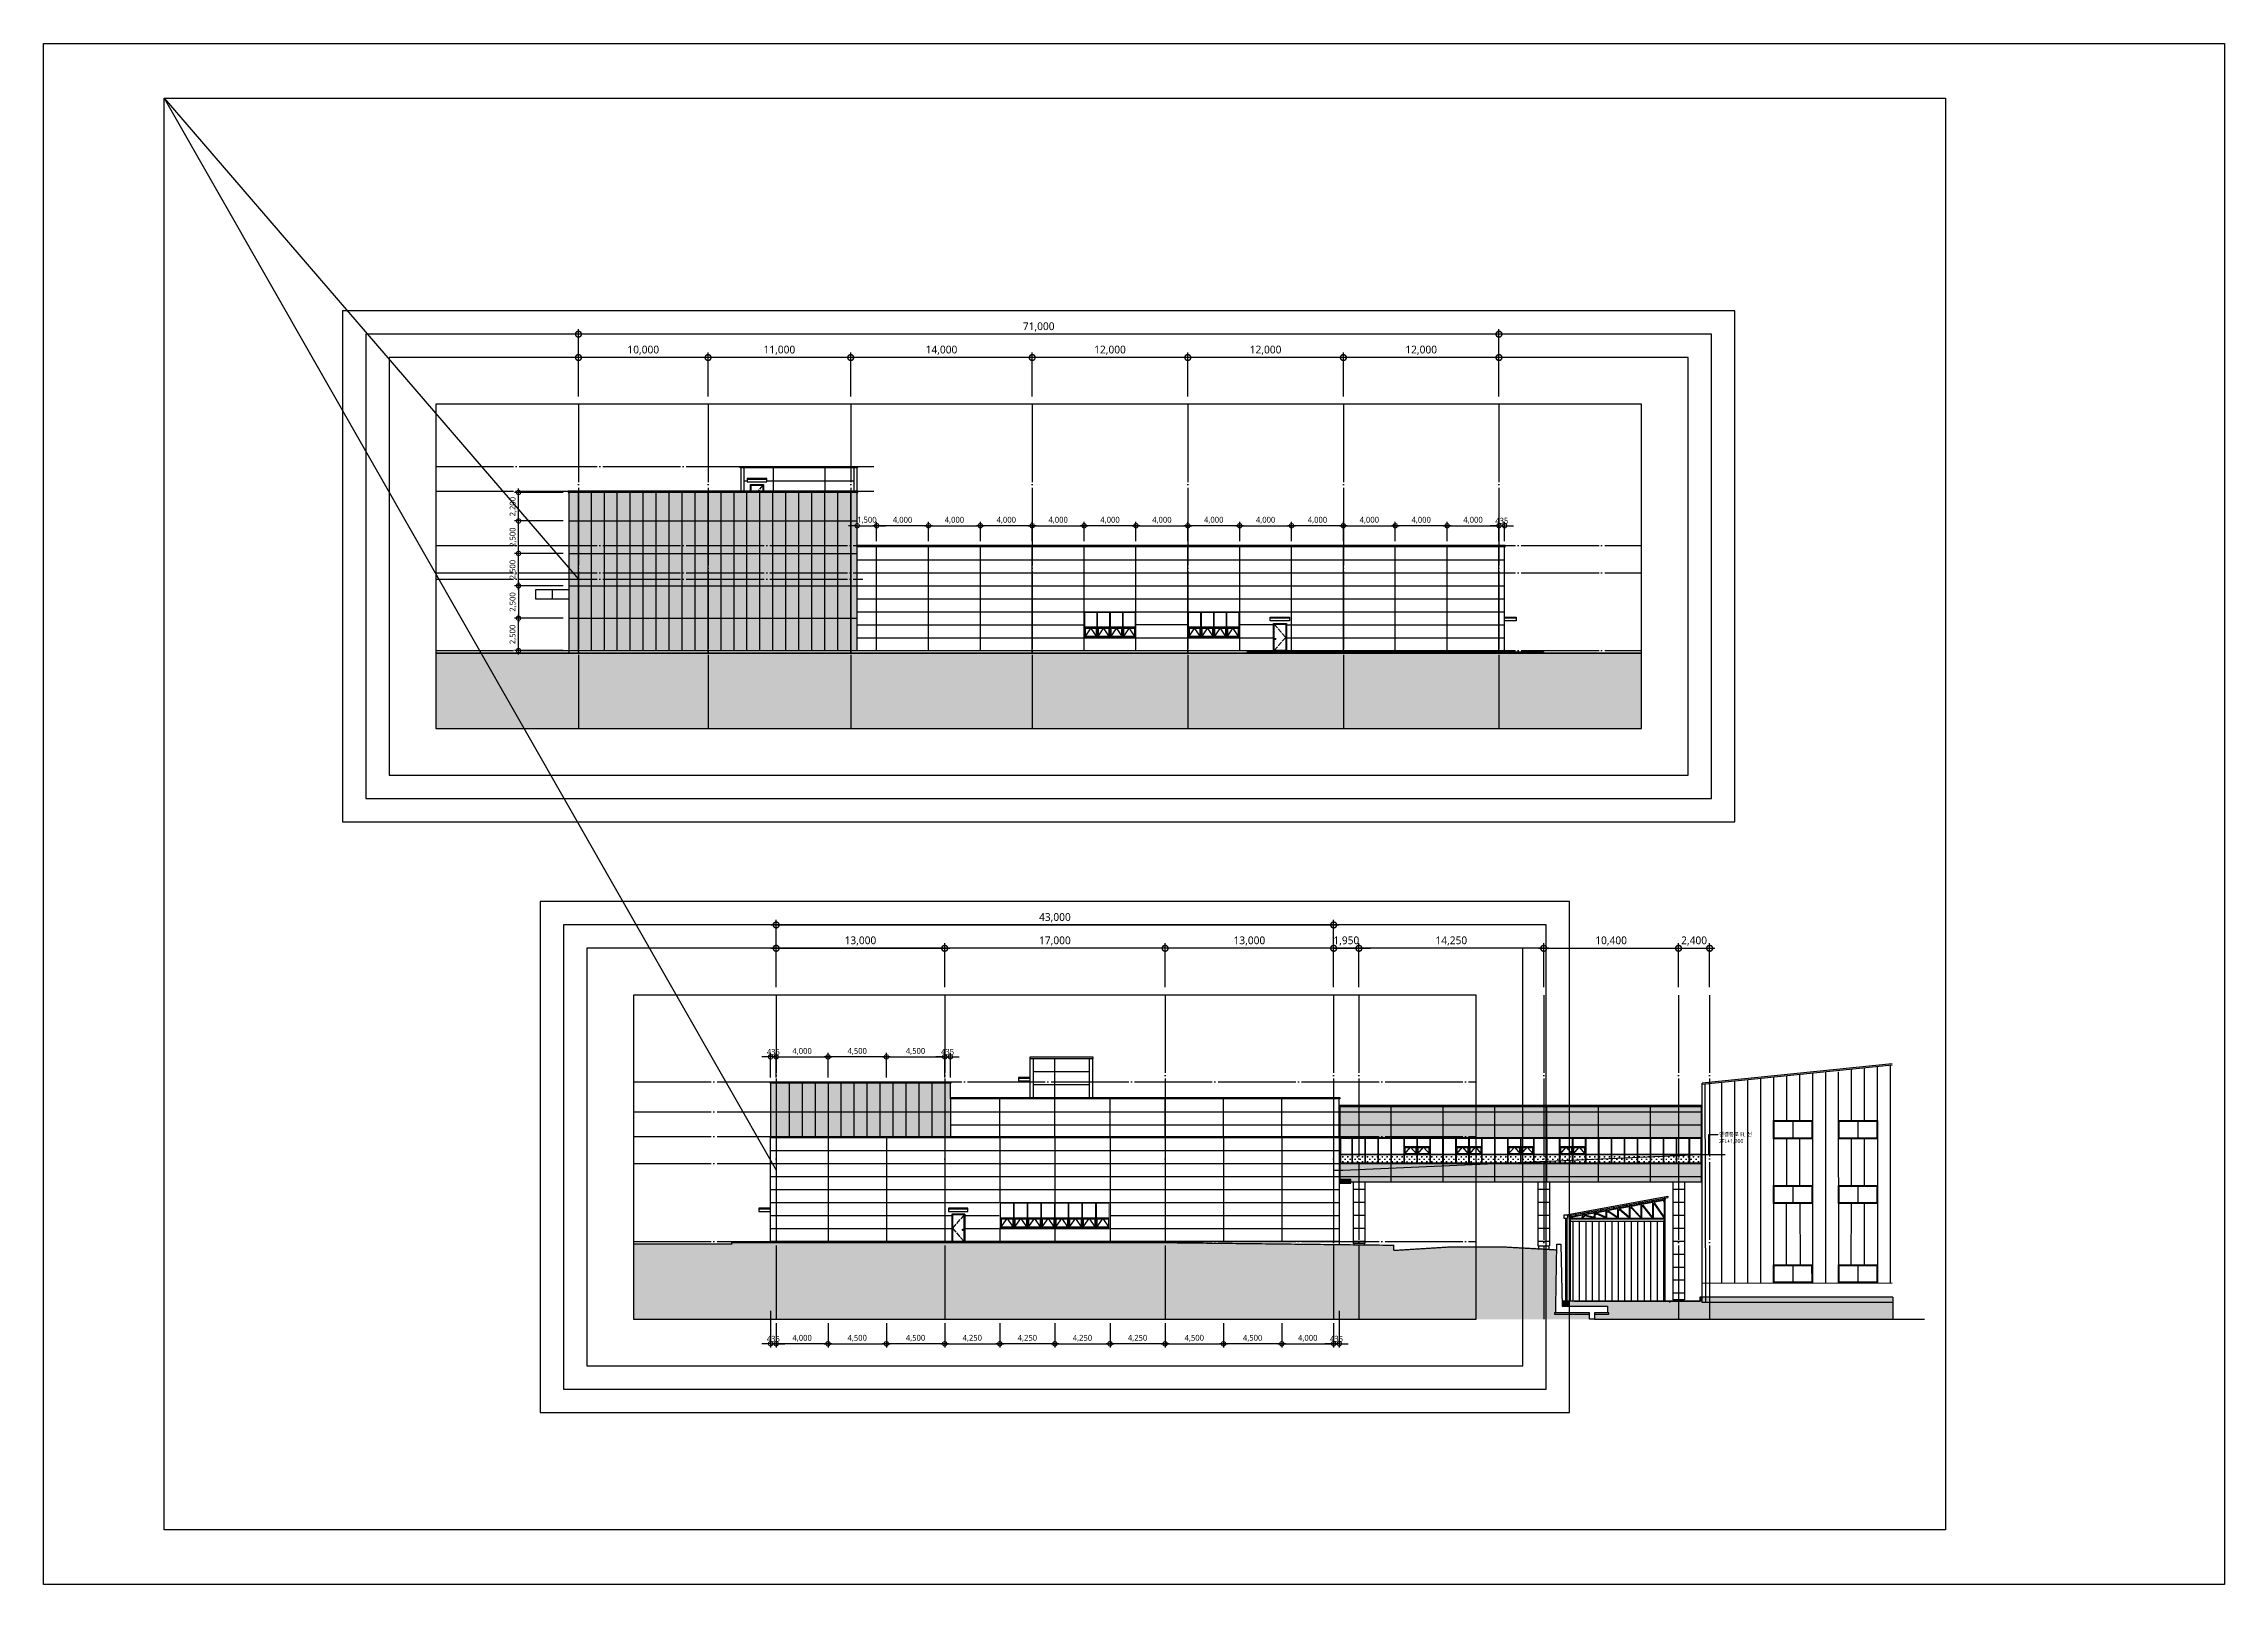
# Model space of a CAD drawing. Header units: millimetres. Extents: x -2325 to 334075, y -552635 to -11738.
# Drawn here: x 165875 to 334075, y -147450 to -28650 of the extents above; entities that cross this region are included whole.
import ezdxf
from ezdxf.xclip import XClip

# ---------------------------------------------------------------- set-up
doc = ezdxf.new("R2010")
doc.units = ezdxf.units.MM
doc.header["$LTSCALE"] = 200
doc.header["$XCLIPFRAME"] = 0
doc.set_wipeout_variables(frame=1)
for name, pattern in [('CEN-GAUN', [32.2, 30, -1, 0.2, -1]), ('HIDDEN', [0.375, 0.25, -0.125]), ('XR-ELEV$0$XR02-F23-FS-2-E$0$SK_DASHDOT', [12, 10, -1, 0, -1])]:
    doc.linetypes.add(name, pattern=pattern)
doc.layers.get('DEFPOINTS').update_dxf_attribs({"color": 137})
for name, color, linetype in [('backpanel', 252, 'Continuous'), ('CON', 2, 'Continuous'), ('DOOR', 6, 'Continuous'), ('ELE-3', 3, 'Continuous'), ('ELE-4', 4, 'Continuous'), ('ELE-6', 6, 'Continuous'), ('ELE-7', 7, 'Continuous'), ('ELE-8', 8, 'Continuous'), ('HAT', 8, 'Continuous'), ('PDF_0', 7, 'Continuous'), ('S-CON', 2, 'Continuous'), ('SOL-253', 253, 'Continuous'), ('SOL-254', 254, 'Continuous'), ('WAL', 3, 'Continuous'), ('WIN-OPEN-LINE', 1, 'CEN-GAUN'), ('단면선', 2, 'Continuous')]:
    doc.layers.add(name, color=color, linetype=linetype)
doc.layers.add('CEN', color=1, linetype='CEN-GAUN', plot=False)
doc.layers.add('임시 치수선', color=8, linetype='Continuous', plot=False)
doc.layers.add('WIN', color=5, linetype='Continuous', lineweight=0)
doc.styles.add('$0$스타일1', font='malgun.ttf')
doc.styles.add('스타일1', font='malgun.ttf')
doc.dimstyles.new('CJA', dxfattribs={"dimscale": 300, "dimtxt": 2.7, "dimasz": 1, "dimexe": 2, "dimexo": 3, "dimgap": 1, "dimtad": 1, "dimdec": 0, "dimzin": 1, "dimdsep": 46, "dimlunit": 6, "dimtxsty": '$0$스타일1', "dimblk": 'CJDOT', "dimcen": 0.09, "dimdle": 1, "dimclrd": 256, "dimclre": 256, "dimclrt": 3, "dimadec": 0, "dimazin": 0, "dimtfac": 1, "dimtdec": 0, "dimtix": 1, "dimtmove": 2, "dimatfit": 3, "dimldrblk": 'CJDOT', "dimfxl": 1, "dimtolj": 1, "dimtzin": 1, "dimarcsym": 0})

# ---------------------------------------------------------------- blocks, each defined once
blk = doc.blocks.new('ww')
for p, q in [((37688, 70728), (45688, 70728)), ((37688, 69328), (37688, 70728)), ((37738, 70678), (45638, 70678)), ((37738, 69378), (37738, 70678)), ((39184, 70678), (39185, 69378)), ((40634, 70678), (40635, 69378)), ((40684, 70678), (40685, 69378)), ((42688, 70678), (42688, 69378)), ((42738, 70678), (42738, 69378)), ((44188, 70678), (44188, 69378)), ((45638, 70678), (45638, 69378)), ((45688, 70728), (45688, 69328)), ((45688, 69328), (37688, 69328)), ((45638, 69378), (37738, 69378))]:
    blk.add_line(p, q)
blk = doc.blocks.new('k')
at = {"layer": '단면선', "color": 0, "ltscale": 20}
for p, q in [((49123, 18691), (49830, 18691)), ((49123, 18489), (49830, 18489))]:
    blk.add_line(p, q, dxfattribs=at)
for centre, radius, start, end in [((49138, 18590), 102, 98.57434, 278.57434), ((49802, 18592), 103, 268.01544, 74.35178)]:
    blk.add_arc(centre, radius, start, end, dxfattribs=at)
blk = doc.blocks.new('5')
at = {"layer": 'ELE-8', "color": 252, "ltscale": 20}
for p, q in [((30000, 22184), (-500, 19084)), ((30000, 22084), (-500, 18984)), ((30000, 22184), (60493, 19085)), ((30000, 22084), (60493, 18985)), ((60493, 2184), (60493, 19085)), ((16049, 16109), (23949, 16109)), ((16049, 16059), (23949, 16059)), ((16049, 16009), (23949, 16009)), ((16049, 15959), (23949, 15959)), ((16049, 15909), (23949, 15909)), ((16049, 15859), (23949, 15859)), ((16049, 15809), (23949, 15809)), ((16049, 15759), (23949, 15759)), ((16049, 15709), (23949, 15709)), ((16049, 15659), (23949, 15659)), ((16049, 15609), (23949, 15609)), ((16049, 15559), (23949, 15559)), ((16049, 15509), (23949, 15509)), ((16049, 15459), (23949, 15459)), ((16049, 15409), (23949, 15409)), ((16049, 15359), (23949, 15359)), ((16049, 15309), (23949, 15309)), ((16049, 15259), (23949, 15259)), ((16049, 15209), (23949, 15209)), ((16049, 15159), (23949, 15159)), ((43951, 16109), (36051, 16109)), ((43951, 16059), (36051, 16059)), ((43951, 16009), (36051, 16009)), ((43951, 15959), (36051, 15959)), ((43951, 15909), (36051, 15909)), ((43951, 15859), (36051, 15859)), ((43951, 15809), (36051, 15809)), ((43951, 15759), (36051, 15759)), ((43951, 15709), (36051, 15709)), ((43951, 15659), (36051, 15659)), ((43951, 15609), (36051, 15609)), ((43951, 15559), (36051, 15559)), ((43951, 15509), (36051, 15509)), ((43951, 15459), (36051, 15459)), ((43951, 15409), (36051, 15409)), ((43951, 15359), (36051, 15359)), ((43951, 15309), (36051, 15309)), ((43951, 15259), (36051, 15259)), ((43951, 15209), (36051, 15209)), ((43951, 15159), (36051, 15159)), ((16049, 15109), (23949, 15109)), ((16049, 15059), (23949, 15059)), ((16049, 15009), (23949, 15009)), ((16049, 14959), (23949, 14959)), ((16049, 14909), (23949, 14909)), ((16049, 14859), (23949, 14859)), ((43951, 15109), (36051, 15109)), ((43951, 15059), (36051, 15059)), ((43951, 15009), (36051, 15009)), ((43951, 14959), (36051, 14959)), ((43951, 14909), (36051, 14909)), ((43951, 14859), (36051, 14859)), ((-2900, 8418), (-2900, 7220)), ((14400, 7984), (45600, 7984)), ((14400, 6784), (14400, 7984)), ((14400, 7784), (45600, 7784)), ((45600, 6984), (14400, 6984)), ((45600, 6784), (14400, 6784)), ((18002, 2584), (18002, 6784)), ((45600, 6784), (45600, 7984)), ((15404, 2584), (15404, 5284)), ((15404, 5284), (18604, 5284)), ((15454, 2584), (15454, 5284)), ((15565, 5284), (15565, 5284)), ((15940, 2584), (15940, 5284)), ((15990, 2584), (15990, 5284)), ((18052, 2584), (18052, 5284)), ((18554, 5284), (18554, 2584)), ((18604, 5284), (18604, 2584)), ((19997, 6632), (23997, 6631)), ((20046, 5785), (23946, 5784)), ((20047, 6585), (23947, 6584)), ((27589, 2584), (27589, 5284)), ((27589, 5284), (29389, 5284)), ((29389, 5284), (29389, 2584)), ((32411, 5284), (30611, 5284)), ((30611, 5284), (30611, 2584)), ((32411, 2584), (32411, 5284)), ((40003, 6632), (36003, 6631)), ((39953, 6585), (36053, 6584)), ((39954, 5785), (36054, 5784)), ((41409, 5284), (44609, 5284)), ((41409, 2584), (41409, 5284)), ((41459, 2584), (41459, 5284)), ((41570, 5284), (41570, 5284)), ((41945, 2584), (41945, 5284)), ((41995, 2584), (41995, 5284)), ((44007, 2584), (44007, 5284)), ((44057, 2584), (44057, 5284)), ((44559, 5284), (44559, 2584)), ((44609, 5284), (44609, 2584)), ((15404, 4727), (18604, 4721)), ((15404, 4677), (18604, 4671)), ((16306, 3705), (16803, 3705)), ((17237, 3705), (17734, 3705)), ((20046, 4985), (23946, 4984)), ((20046, 4185), (23946, 4184)), ((20046, 3385), (23946, 3384)), ((27589, 4942), (29389, 4942)), ((28489, 4942), (28493, 2584)), ((32411, 4942), (30611, 4942)), ((31511, 4942), (31507, 2584)), ((39954, 4985), (36054, 4984)), ((39954, 4185), (36054, 4184)), ((39954, 3385), (36054, 3384)), ((41409, 4727), (44609, 4721)), ((41409, 4677), (44609, 4671)), ((42311, 3705), (42808, 3705)), ((43242, 3705), (43739, 3705)), ((19996, 2585), (23996, 2584)), ((20046, 2635), (23946, 2634)), ((40004, 2585), (36004, 2584)), ((39954, 2635), (36054, 2634))]:
    blk.add_line(p, q, dxfattribs=at)
at = {"layer": 'ELE-8', "color": 252}
for p, q in [((28000, 21873), (28000, 7984)), ((29000, 21873), (29000, 7984)), ((31000, 21873), (31000, 7984)), ((32000, 21873), (32000, 7984)), ((12000, 20267), (12001, 16198)), ((13000, 20368), (13016, 11198)), ((14000, 20469), (14000, 3684)), ((16000, 20670), (16000, 7984)), ((17000, 20771), (17000, 16198)), ((18000, 20872), (18000, 16198)), ((19000, 20973), (19000, 16198)), ((20000, 20973), (19999, 16198)), ((21000, 21175), (21000, 16198)), ((22000, 21276), (22000, 16198)), ((23000, 21377), (23000, 16198)), ((24000, 21478), (24000, 16083)), ((25000, 21579), (25000, 7984)), ((26000, 21680), (26000, 7984)), ((27000, 21781), (27000, 7984)), ((33000, 21781), (33000, 7984)), ((34000, 21680), (34000, 7984)), ((35000, 21579), (35000, 7984)), ((36000, 21478), (36000, 16083)), ((37000, 21377), (37000, 16198)), ((38000, 21276), (38000, 16198)), ((39000, 21175), (39000, 16198)), ((40000, 20973), (40001, 16198)), ((41000, 20973), (41000, 16198)), ((42000, 20872), (42000, 16198)), ((43000, 20771), (43000, 16198)), ((44000, 20670), (44000, 7984)), ((46000, 20469), (46000, 3684)), ((47000, 20368), (46984, 11198)), ((48000, 20267), (47999, 16198)), ((-500, 19084), (-500, 2584)), ((-300, 19004), (-300, 2584)), ((1000, 19156), (1000, 3684)), ((2000, 19257), (2000, 16034)), ((3000, 19358), (3000, 3684)), ((4000, 19459), (3990, 3684)), ((5000, 19560), (5000, 16197)), ((6000, 19661), (6000, 16197)), ((7000, 19762), (7000, 16197)), ((8000, 19863), (8000, 16037)), ((9000, 19964), (9018, 3684)), ((10000, 19965), (10018, 3685)), ((11000, 20166), (10993, 16198)), ((49000, 20166), (49007, 16198)), ((50000, 19965), (49982, 3685)), ((51000, 19964), (50982, 3684)), ((52000, 19863), (52001, 16197)), ((53000, 19762), (53000, 16197)), ((54000, 19661), (54000, 16197)), ((55000, 19560), (55000, 16197)), ((56000, 19459), (56010, 3684)), ((57000, 19358), (57000, 3684)), ((58000, 19257), (58000, 16034)), ((59000, 19156), (59000, 3684)), ((60300, 19004), (60244, 2184)), ((2000, 16034), (2000, 3684)), ((4999, 16197), (7999, 16197)), ((4999, 14797), (4999, 16197)), ((5049, 16147), (7946, 16147)), ((5049, 14847), (5049, 16147)), ((6496, 16147), (6496, 14847)), ((7946, 16147), (7946, 14847)), ((7999, 16197), (8009, 14797)), ((10020, 14798), (10020, 16198)), ((10020, 16198), (13020, 16198)), ((10070, 14848), (10070, 16148)), ((10070, 16148), (12966, 16148)), ((11516, 16148), (11517, 14848)), ((12966, 16148), (12967, 14848)), ((13020, 16198), (13030, 14798)), ((25000, 16203), (26000, 16203)), ((25040, 16153), (25958, 16153)), ((25040, 14853), (25040, 16153)), ((25958, 14853), (25958, 16153)), ((35000, 16203), (34000, 16203)), ((34960, 16153), (34042, 16153)), ((34042, 14853), (34042, 16153)), ((34960, 14853), (34960, 16153)), ((46980, 16198), (46970, 14798)), ((49980, 16198), (46980, 16198)), ((47034, 16148), (47033, 14848)), ((49930, 16148), (47034, 16148)), ((48484, 16148), (48483, 14848)), ((49930, 14848), (49930, 16148)), ((49980, 14798), (49980, 16198)), ((52001, 16197), (51991, 14797)), ((55001, 16197), (52001, 16197)), ((54951, 16147), (52054, 16147)), ((52054, 16147), (52054, 14847)), ((53504, 16147), (53504, 14847)), ((54951, 14847), (54951, 16147)), ((55001, 14797), (55001, 16197)), ((58000, 16034), (58000, 3684)), ((4999, 14797), (4997, 3684)), ((8009, 14797), (4999, 14797)), ((7946, 14847), (5049, 14847)), ((6007, 14797), (5995, 11197)), ((7001, 14797), (7019, 11197)), ((8009, 14797), (8008, 3684)), ((13030, 14798), (10020, 14798)), ((12967, 14848), (10070, 14848)), ((10991, 14798), (10984, 11198)), ((12002, 14798), (12003, 11198)), ((17000, 14798), (17000, 11198)), ((18000, 14798), (18000, 11198)), ((19000, 14798), (19000, 11198)), ((19999, 14798), (19998, 11198)), ((21000, 14798), (21000, 11198)), ((22000, 14798), (22000, 11198)), ((23000, 14798), (23000, 11198)), ((23999, 14798), (24000, 11083)), ((26000, 14803), (25000, 14803)), ((25958, 14853), (25040, 14853)), ((34000, 14803), (35000, 14803)), ((34042, 14853), (34960, 14853)), ((36001, 14798), (36000, 11083)), ((37000, 14798), (37000, 11198)), ((38000, 14798), (38000, 11198)), ((39000, 14798), (39000, 11198)), ((40001, 14798), (40002, 11198)), ((41000, 14798), (41000, 11198)), ((42000, 14798), (42000, 11198)), ((43000, 14798), (43000, 11198)), ((46970, 14798), (49980, 14798)), ((47033, 14848), (49930, 14848)), ((47998, 14798), (47997, 11198)), ((49009, 14798), (49016, 11198)), ((51991, 14797), (51992, 3684)), ((51991, 14797), (55001, 14797)), ((52054, 14847), (54951, 14847)), ((52999, 14797), (52981, 11197)), ((53993, 14797), (54005, 11197)), ((55001, 14797), (55003, 3684)), ((4999, 11197), (7999, 11197)), ((4999, 9797), (4999, 11197)), ((5049, 11147), (7946, 11147)), ((5049, 9847), (5049, 11147)), ((6496, 11147), (6496, 9847)), ((7946, 11147), (7946, 9847)), ((7999, 11197), (8009, 9797)), ((10020, 11198), (13020, 11198)), ((10020, 9798), (10020, 11198)), ((10070, 11148), (12966, 11148)), ((10070, 9848), (10070, 11148)), ((11516, 11148), (11517, 9848)), ((12966, 11148), (12967, 9848)), ((13020, 11198), (13030, 9798)), ((25000, 11198), (26000, 11198)), ((25040, 11148), (25958, 11148)), ((25040, 9848), (25040, 11148)), ((25958, 9848), (25958, 11148)), ((35000, 11198), (34000, 11198)), ((34960, 11148), (34042, 11148)), ((34042, 9848), (34042, 11148)), ((34960, 9848), (34960, 11148)), ((46980, 11198), (46970, 9798)), ((49980, 11198), (46980, 11198)), ((47034, 11148), (47033, 9848)), ((49930, 11148), (47034, 11148)), ((48484, 11148), (48483, 9848)), ((49930, 9848), (49930, 11148)), ((49980, 9798), (49980, 11198)), ((52001, 11197), (51991, 9797)), ((55001, 11197), (52001, 11197)), ((54951, 11147), (52054, 11147)), ((52054, 11147), (52054, 9847)), ((53504, 11147), (53504, 9847)), ((54951, 9847), (54951, 11147)), ((55001, 9797), (55001, 11197)), ((-2900, 8418), (-500, 8418)), ((8009, 9797), (4999, 9797)), ((7946, 9847), (5049, 9847)), ((5990, 9797), (5973, 5084)), ((7026, 9797), (7049, 5084)), ((13030, 9798), (10020, 9798)), ((12967, 9848), (10070, 9848)), ((10982, 9798), (10974, 5085)), ((12004, 9798), (12005, 5085)), ((13018, 9798), (13029, 3685)), ((17000, 9798), (17000, 7984)), ((18000, 9798), (18000, 7984)), ((19000, 9798), (19000, 7984)), ((19997, 9798), (19997, 7984)), ((21000, 9798), (21000, 7984)), ((22000, 9798), (22000, 7984)), ((23000, 9798), (23000, 7984)), ((24000, 9798), (24000, 7984)), ((26000, 9798), (25000, 9798)), ((25958, 9848), (25040, 9848)), ((30000, 8584), (30000, -316)), ((34000, 9798), (35000, 9798)), ((34042, 9848), (34960, 9848)), ((36000, 9798), (36000, 7984)), ((37000, 9798), (37000, 7984)), ((38000, 9798), (38000, 7984)), ((39000, 9798), (39000, 7984)), ((40003, 9798), (40003, 7984)), ((41000, 9798), (41000, 7984)), ((42000, 9798), (42000, 7984)), ((43000, 9798), (43000, 7984)), ((46970, 9798), (49980, 9798)), ((46982, 9798), (46971, 3685)), ((47033, 9848), (49930, 9848)), ((47996, 9798), (47995, 5085)), ((49018, 9798), (49026, 5085)), ((51991, 9797), (55001, 9797)), ((52054, 9847), (54951, 9847)), ((52974, 9797), (52951, 5084)), ((54010, 9797), (54027, 5084)), ((-2900, 8218), (-500, 8218)), ((-500, 7418), (-2900, 7419)), ((-500, 7218), (-2900, 7220)), ((16000, 6784), (15990, 5284)), ((17000, 6784), (17000, 5284)), ((19000, 6784), (19000, 3684)), ((25000, 3683), (25000, 6784)), ((26000, 3683), (26000, 6784)), ((27000, 6784), (27000, 3684)), ((28000, 6784), (28000, 5284)), ((29000, 6784), (29000, 5284)), ((31000, 6784), (31000, 5284)), ((32000, 6784), (32000, 5284)), ((33000, 6784), (33000, 3684)), ((34000, 3683), (34000, 6784)), ((35000, 3683), (35000, 6784)), ((41000, 6784), (41000, 3684)), ((42000, 6784), (42000, 5284)), ((43000, 6784), (43000, 5284)), ((44000, 6784), (44007, 5284)), ((4997, 5084), (7997, 5084)), ((4997, 3684), (4997, 5084)), ((7997, 5084), (8008, 3684)), ((10018, 5085), (13018, 5085)), ((10018, 3685), (10018, 5085)), ((13018, 5085), (13029, 3685)), ((19997, 6632), (19996, 2585)), ((20047, 6585), (20046, 2635)), ((23947, 6584), (23946, 2634)), ((23997, 6631), (23996, 2584)), ((25000, 5083), (26000, 5083)), ((35000, 5083), (34000, 5083)), ((36003, 6631), (36004, 2584)), ((36053, 6584), (36054, 2634)), ((39953, 6585), (39954, 2635)), ((40003, 6632), (40004, 2585)), ((46982, 5085), (46971, 3685)), ((49982, 5085), (46982, 5085)), ((49982, 3685), (49982, 5085)), ((52003, 5084), (51992, 3684)), ((55003, 5084), (52003, 5084)), ((55003, 3684), (55003, 5084)), ((-300, 3684), (15404, 3684)), ((5047, 5034), (7944, 5034)), ((5047, 3734), (5047, 5034)), ((7945, 3734), (5047, 3734)), ((6494, 5034), (6495, 3734)), ((7944, 5034), (7945, 3734)), ((13029, 3685), (10018, 3685)), ((10068, 5035), (12965, 5035)), ((10068, 3735), (10068, 5035)), ((12966, 3735), (10068, 3735)), ((11515, 5035), (11516, 3735)), ((12965, 5035), (12966, 3735)), ((17000, 4674), (16999, 2584)), ((18604, 3684), (19996, 3684)), ((23996, 3684), (27589, 3684)), ((26000, 3683), (25000, 3683)), ((25040, 5033), (25958, 5033)), ((25040, 3733), (25040, 5033)), ((25958, 3733), (25040, 3733)), ((25958, 3733), (25958, 5033)), ((29389, 3684), (30611, 3684)), ((36004, 3684), (32411, 3684)), ((34000, 3683), (35000, 3683)), ((34960, 5033), (34042, 5033)), ((34042, 3733), (34042, 5033)), ((34042, 3733), (34960, 3733)), ((34960, 3733), (34960, 5033)), ((41409, 3684), (40004, 3684)), ((43005, 4674), (43004, 2584)), ((60493, 3677), (44609, 3684)), ((46971, 3685), (49982, 3685)), ((47035, 5035), (47034, 3735)), ((47034, 3735), (49932, 3735)), ((49932, 5035), (47035, 5035)), ((48485, 5035), (48484, 3735)), ((49932, 3735), (49932, 5035)), ((51992, 3684), (55003, 3684)), ((52056, 5034), (52055, 3734)), ((52055, 3734), (54953, 3734)), ((54953, 5034), (52056, 5034)), ((53506, 5034), (53505, 3734)), ((54953, 3734), (54953, 5034)), ((-4200, 2584), (60675, 2584)), ((-4200, 2184), (60493, 2184)), ((60675, 2584), (60675, 2284)), ((70376, 2284), (60675, 2284))]:
    blk.add_line(p, q, dxfattribs=at)
for name, p in [('ww', (-21689, -54530)), ('ww', (-21688, -59530)), ('k', (-28878, -13996)), ('k', (-27930, -13996)), ('k', (-27011, -13996)), ('k', (-26105, -13996))]:
    blk.add_blockref(name, p, dxfattribs=at)
at = {"layer": 'ELE-8', "color": 252, "xscale": -1}
for name, p in [('ww', (81689, -54530)), ('ww', (81688, -59530)), ('k', (86105, -13996)), ('k', (87011, -13996)), ('k', (87930, -13996)), ('k', (88878, -13996))]:
    blk.add_blockref(name, p, dxfattribs=at)
blk = doc.blocks.new('_DotSmall')
at = {"color": 0, "linetype": 'ByBlock', "const_width": 0.5}
blk.add_lwpolyline([(-0.0625, 0, 1), (0.0625, 0, 1)], format="xyb", close=True, dxfattribs=at)
blk = doc.blocks.new('*D33')
at = {"layer": 'DEFPOINTS', "lineweight": -2, "transparency": 16777216}
for p, q in [((221975, -96606), (265775, -96606)), ((222375, -101406), (222375, -96206)), ((265375, -101406), (265375, -96206))]:
    blk.add_line(p, q, dxfattribs=at)
at = {"layer": 'DEFPOINTS', "color": 0, "transparency": 16777216}
for p in [(265375, -96606), (222375, -102006), (265375, -102006)]:
    blk.add_point(p, dxfattribs=at)
at = {"layer": 'DEFPOINTS', "lineweight": -2, "transparency": 16777216, "xscale": 900, "yscale": 900, "zscale": 900, "rotation": 180}
blk.add_blockref('_DotSmall', (222375, -96606), dxfattribs=at)
at = {"layer": 'DEFPOINTS', "lineweight": -2, "transparency": 16777216, "xscale": 900, "yscale": 900, "zscale": 900}
blk.add_blockref('_DotSmall', (265375, -96606), dxfattribs=at)
at = {"layer": 'DEFPOINTS', "color": 3, "transparency": 16777216, "insert": (243875, -96046), "char_height": 600, "attachment_point": 5, "style": '$0$스타일1'}
blk.add_mtext('\\A1;43,000', dxfattribs=at)
blk = doc.blocks.new('CJDOT')
blk.add_line((-2, 0), (2, 0))
at = {"const_width": 0.5}
blk.add_lwpolyline([(-0.25, 0, 1), (0.25, 0, 1)], format="xyb", close=True, dxfattribs=at)
blk = doc.blocks.new('*D69')
at = {"layer": 'DEFPOINTS', "lineweight": -2, "transparency": 16777216}
for p, q in [((221975, -96606), (265775, -96606)), ((222375, -101406), (222375, -96206)), ((265375, -101406), (265375, -96206))]:
    blk.add_line(p, q, dxfattribs=at)
at = {"layer": 'DEFPOINTS', "color": 0, "transparency": 16777216}
for p in [(265375, -96606), (222375, -102006), (265375, -102006)]:
    blk.add_point(p, dxfattribs=at)
at = {"layer": 'DEFPOINTS', "lineweight": -2, "transparency": 16777216, "xscale": 900, "yscale": 900, "zscale": 900, "rotation": 180}
blk.add_blockref('_DotSmall', (222375, -96606), dxfattribs=at)
at = {"layer": 'DEFPOINTS', "lineweight": -2, "transparency": 16777216, "xscale": 900, "yscale": 900, "zscale": 900}
blk.add_blockref('_DotSmall', (265375, -96606), dxfattribs=at)
at = {"layer": 'DEFPOINTS', "color": 3, "transparency": 16777216, "insert": (243875, -96046), "char_height": 600, "attachment_point": 5, "style": '$0$스타일1'}
blk.add_mtext('\\A1;43,000', dxfattribs=at)
blk = doc.blocks.new('*D70')
at = {"layer": 'DEFPOINTS', "lineweight": -2, "transparency": 16777216}
for p, q in [((221975, -98406), (235775, -98406)), ((222375, -101406), (222375, -98006)), ((235375, -101406), (235375, -98006))]:
    blk.add_line(p, q, dxfattribs=at)
at = {"layer": 'DEFPOINTS', "color": 0, "transparency": 16777216}
for p in [(235375, -98406), (222375, -102006), (235375, -102006)]:
    blk.add_point(p, dxfattribs=at)
at = {"layer": 'DEFPOINTS', "lineweight": -2, "transparency": 16777216, "xscale": 900, "yscale": 900, "zscale": 900, "rotation": 180}
blk.add_blockref('_DotSmall', (222375, -98406), dxfattribs=at)
at = {"layer": 'DEFPOINTS', "lineweight": -2, "transparency": 16777216, "xscale": 900, "yscale": 900, "zscale": 900}
blk.add_blockref('_DotSmall', (235375, -98406), dxfattribs=at)
at = {"layer": 'DEFPOINTS', "color": 3, "transparency": 16777216, "insert": (228875, -97844), "char_height": 600, "attachment_point": 5, "style": '$0$스타일1'}
blk.add_mtext('\\A1;13,000', dxfattribs=at)
blk = doc.blocks.new('*D71')
at = {"layer": 'DEFPOINTS', "lineweight": -2, "transparency": 16777216}
for p, q in [((252775, -98406), (234975, -98406)), ((235375, -101406), (235375, -98006)), ((252375, -101406), (252375, -98006))]:
    blk.add_line(p, q, dxfattribs=at)
at = {"layer": 'DEFPOINTS', "color": 0, "transparency": 16777216}
for p in [(235375, -98406), (235375, -102006), (252375, -102006)]:
    blk.add_point(p, dxfattribs=at)
at = {"layer": 'DEFPOINTS', "lineweight": -2, "transparency": 16777216, "xscale": 900, "yscale": 900, "zscale": 900, "rotation": 180}
blk.add_blockref('_DotSmall', (235375, -98406), dxfattribs=at)
at = {"layer": 'DEFPOINTS', "lineweight": -2, "transparency": 16777216, "xscale": 900, "yscale": 900, "zscale": 900}
blk.add_blockref('_DotSmall', (252375, -98406), dxfattribs=at)
at = {"layer": 'DEFPOINTS', "color": 3, "transparency": 16777216, "insert": (243875, -97844), "char_height": 600, "attachment_point": 5, "style": '$0$스타일1'}
blk.add_mtext('\\A1;17,000', dxfattribs=at)
blk = doc.blocks.new('*D72')
at = {"layer": 'DEFPOINTS', "lineweight": -2, "transparency": 16777216}
for p, q in [((265775, -98406), (251975, -98406)), ((252375, -101406), (252375, -98006)), ((265375, -101406), (265375, -98006))]:
    blk.add_line(p, q, dxfattribs=at)
at = {"layer": 'DEFPOINTS', "color": 0, "transparency": 16777216}
for p in [(252375, -98406), (252375, -102006), (265375, -102006)]:
    blk.add_point(p, dxfattribs=at)
at = {"layer": 'DEFPOINTS', "lineweight": -2, "transparency": 16777216, "xscale": 900, "yscale": 900, "zscale": 900, "rotation": 180}
blk.add_blockref('_DotSmall', (252375, -98406), dxfattribs=at)
at = {"layer": 'DEFPOINTS', "lineweight": -2, "transparency": 16777216, "xscale": 900, "yscale": 900, "zscale": 900}
blk.add_blockref('_DotSmall', (265375, -98406), dxfattribs=at)
at = {"layer": 'DEFPOINTS', "color": 3, "transparency": 16777216, "insert": (258875, -97844), "char_height": 600, "attachment_point": 5, "style": '$0$스타일1'}
blk.add_mtext('\\A1;13,000', dxfattribs=at)
blk = doc.blocks.new('*D73')
at = {"layer": 'DEFPOINTS', "lineweight": -2, "transparency": 16777216}
for p, q in [((278525, -51055), (206725, -51055)), ((207125, -55855), (207125, -50655)), ((278125, -55855), (278125, -50655))]:
    blk.add_line(p, q, dxfattribs=at)
at = {"layer": 'DEFPOINTS', "color": 0, "transparency": 16777216}
for p in [(207125, -51055), (207125, -56455), (278125, -56455)]:
    blk.add_point(p, dxfattribs=at)
at = {"layer": 'DEFPOINTS', "lineweight": -2, "transparency": 16777216, "xscale": 900, "yscale": 900, "zscale": 900, "rotation": 180}
blk.add_blockref('_DotSmall', (207125, -51055), dxfattribs=at)
at = {"layer": 'DEFPOINTS', "lineweight": -2, "transparency": 16777216, "xscale": 900, "yscale": 900, "zscale": 900}
blk.add_blockref('_DotSmall', (278125, -51055), dxfattribs=at)
at = {"layer": 'DEFPOINTS', "color": 3, "transparency": 16777216, "insert": (242625, -50493), "char_height": 600, "attachment_point": 5, "style": '$0$스타일1'}
blk.add_mtext('\\A1;71,000', dxfattribs=at)
blk = doc.blocks.new('*D74')
at = {"layer": 'DEFPOINTS', "lineweight": -2, "transparency": 16777216}
for p, q in [((278525, -52855), (265725, -52855)), ((266125, -55855), (266125, -52455)), ((278125, -55855), (278125, -52455))]:
    blk.add_line(p, q, dxfattribs=at)
at = {"layer": 'DEFPOINTS', "color": 0, "transparency": 16777216}
for p in [(266125, -52855), (266125, -56455), (278125, -56455)]:
    blk.add_point(p, dxfattribs=at)
at = {"layer": 'DEFPOINTS', "lineweight": -2, "transparency": 16777216, "xscale": 900, "yscale": 900, "zscale": 900, "rotation": 180}
blk.add_blockref('_DotSmall', (266125, -52855), dxfattribs=at)
at = {"layer": 'DEFPOINTS', "lineweight": -2, "transparency": 16777216, "xscale": 900, "yscale": 900, "zscale": 900}
blk.add_blockref('_DotSmall', (278125, -52855), dxfattribs=at)
at = {"layer": 'DEFPOINTS', "color": 3, "transparency": 16777216, "insert": (272125, -52293), "char_height": 600, "attachment_point": 5, "style": '$0$스타일1'}
blk.add_mtext('\\A1;12,000', dxfattribs=at)
blk = doc.blocks.new('*D75')
at = {"layer": 'DEFPOINTS', "lineweight": -2, "transparency": 16777216}
for p, q in [((266525, -52855), (253725, -52855)), ((254125, -55855), (254125, -52455)), ((266125, -55855), (266125, -52455))]:
    blk.add_line(p, q, dxfattribs=at)
at = {"layer": 'DEFPOINTS', "color": 0, "transparency": 16777216}
for p in [(254125, -52855), (254125, -56455), (266125, -56455)]:
    blk.add_point(p, dxfattribs=at)
at = {"layer": 'DEFPOINTS', "lineweight": -2, "transparency": 16777216, "xscale": 900, "yscale": 900, "zscale": 900, "rotation": 180}
blk.add_blockref('_DotSmall', (254125, -52855), dxfattribs=at)
at = {"layer": 'DEFPOINTS', "lineweight": -2, "transparency": 16777216, "xscale": 900, "yscale": 900, "zscale": 900}
blk.add_blockref('_DotSmall', (266125, -52855), dxfattribs=at)
at = {"layer": 'DEFPOINTS', "color": 3, "transparency": 16777216, "insert": (260125, -52293), "char_height": 600, "attachment_point": 5, "style": '$0$스타일1'}
blk.add_mtext('\\A1;12,000', dxfattribs=at)
blk = doc.blocks.new('*D65')
at = {"layer": 'DEFPOINTS', "lineweight": -2, "transparency": 16777216}
for p, q in [((254525, -52855), (241725, -52855)), ((242125, -55855), (242125, -52455)), ((254125, -55855), (254125, -52455))]:
    blk.add_line(p, q, dxfattribs=at)
at = {"layer": 'DEFPOINTS', "color": 0, "transparency": 16777216}
for p in [(242125, -52855), (242125, -56455), (254125, -56455)]:
    blk.add_point(p, dxfattribs=at)
at = {"layer": 'DEFPOINTS', "lineweight": -2, "transparency": 16777216, "xscale": 900, "yscale": 900, "zscale": 900, "rotation": 180}
blk.add_blockref('_DotSmall', (242125, -52855), dxfattribs=at)
at = {"layer": 'DEFPOINTS', "lineweight": -2, "transparency": 16777216, "xscale": 900, "yscale": 900, "zscale": 900}
blk.add_blockref('_DotSmall', (254125, -52855), dxfattribs=at)
at = {"layer": 'DEFPOINTS', "color": 3, "transparency": 16777216, "insert": (248125, -52293), "char_height": 600, "attachment_point": 5, "style": '$0$스타일1'}
blk.add_mtext('\\A1;12,000', dxfattribs=at)
blk = doc.blocks.new('*D66')
at = {"layer": 'DEFPOINTS', "lineweight": -2, "transparency": 16777216}
for p, q in [((228525, -52855), (216725, -52855)), ((217125, -55855), (217125, -52455)), ((228125, -55855), (228125, -52455))]:
    blk.add_line(p, q, dxfattribs=at)
at = {"layer": 'DEFPOINTS', "color": 0, "transparency": 16777216}
for p in [(217125, -52855), (217125, -56455), (228125, -56455)]:
    blk.add_point(p, dxfattribs=at)
at = {"layer": 'DEFPOINTS', "lineweight": -2, "transparency": 16777216, "xscale": 900, "yscale": 900, "zscale": 900, "rotation": 180}
blk.add_blockref('_DotSmall', (217125, -52855), dxfattribs=at)
at = {"layer": 'DEFPOINTS', "lineweight": -2, "transparency": 16777216, "xscale": 900, "yscale": 900, "zscale": 900}
blk.add_blockref('_DotSmall', (228125, -52855), dxfattribs=at)
at = {"layer": 'DEFPOINTS', "color": 3, "transparency": 16777216, "insert": (222625, -52293), "char_height": 600, "attachment_point": 5, "style": '$0$스타일1'}
blk.add_mtext('\\A1;11,000', dxfattribs=at)
blk = doc.blocks.new('*D67')
at = {"layer": 'DEFPOINTS', "lineweight": -2, "transparency": 16777216}
for p, q in [((217525, -52855), (206725, -52855)), ((207125, -55855), (207125, -52455)), ((217125, -55855), (217125, -52455))]:
    blk.add_line(p, q, dxfattribs=at)
at = {"layer": 'DEFPOINTS', "color": 0, "transparency": 16777216}
for p in [(207125, -52855), (207125, -56455), (217125, -56455)]:
    blk.add_point(p, dxfattribs=at)
at = {"layer": 'DEFPOINTS', "lineweight": -2, "transparency": 16777216, "xscale": 900, "yscale": 900, "zscale": 900, "rotation": 180}
blk.add_blockref('_DotSmall', (207125, -52855), dxfattribs=at)
at = {"layer": 'DEFPOINTS', "lineweight": -2, "transparency": 16777216, "xscale": 900, "yscale": 900, "zscale": 900}
blk.add_blockref('_DotSmall', (217125, -52855), dxfattribs=at)
at = {"layer": 'DEFPOINTS', "color": 3, "transparency": 16777216, "insert": (212125, -52293), "char_height": 600, "attachment_point": 5, "style": '$0$스타일1'}
blk.add_mtext('\\A1;10,000', dxfattribs=at)
blk = doc.blocks.new('*D68')
at = {"layer": 'DEFPOINTS', "lineweight": -2, "transparency": 16777216}
for p, q in [((242525, -52855), (227725, -52855)), ((228125, -55855), (228125, -52455)), ((242125, -55855), (242125, -52455))]:
    blk.add_line(p, q, dxfattribs=at)
at = {"layer": 'DEFPOINTS', "color": 0, "transparency": 16777216}
for p in [(228125, -52855), (228125, -56455), (242125, -56455)]:
    blk.add_point(p, dxfattribs=at)
at = {"layer": 'DEFPOINTS', "lineweight": -2, "transparency": 16777216, "xscale": 900, "yscale": 900, "zscale": 900, "rotation": 180}
blk.add_blockref('_DotSmall', (228125, -52855), dxfattribs=at)
at = {"layer": 'DEFPOINTS', "lineweight": -2, "transparency": 16777216, "xscale": 900, "yscale": 900, "zscale": 900}
blk.add_blockref('_DotSmall', (242125, -52855), dxfattribs=at)
at = {"layer": 'DEFPOINTS', "color": 3, "transparency": 16777216, "insert": (235125, -52293), "char_height": 600, "attachment_point": 5, "style": '$0$스타일1'}
blk.add_mtext('\\A1;14,000', dxfattribs=at)
blk = doc.blocks.new('*D77')
at = {"layer": 'DEFPOINTS', "color": 0, "transparency": 16777216}
for p in [(202502, -72955), (206390, -72955), (206390, -75455)]:
    blk.add_point(p, dxfattribs=at)
at = {"layer": '임시 치수선', "lineweight": -2, "transparency": 16777216}
for p, q in [((205940, -72955), (202202, -72955)), ((202502, -75755), (202502, -72655)), ((205940, -75455), (202202, -75455))]:
    blk.add_line(p, q, dxfattribs=at)
at = {"layer": '임시 치수선', "lineweight": -2, "transparency": 16777216, "xscale": 675, "yscale": 675, "zscale": 675}
for p, rotation in [((202502, -72955), 90), ((202502, -75455), 270)]:
    blk.add_blockref('_DotSmall', p, dxfattribs=dict(at, rotation=rotation))
at = {"layer": '임시 치수선', "color": 3, "transparency": 16777216, "insert": (202081, -74205), "char_height": 450, "attachment_point": 5, "rotation": 90, "style": '$0$스타일1'}
blk.add_mtext('\\A1;2,500', dxfattribs=at)
blk = doc.blocks.new('*D78')
at = {"layer": 'DEFPOINTS', "color": 0, "transparency": 16777216}
for p in [(202505, -65455), (206390, -65455), (206390, -67955)]:
    blk.add_point(p, dxfattribs=at)
at = {"layer": '임시 치수선', "lineweight": -2, "transparency": 16777216}
for p, q in [((205940, -65455), (202205, -65455)), ((202505, -68255), (202505, -65155)), ((205940, -67955), (202205, -67955))]:
    blk.add_line(p, q, dxfattribs=at)
at = {"layer": '임시 치수선', "lineweight": -2, "transparency": 16777216, "xscale": 675, "yscale": 675, "zscale": 675}
for p, rotation in [((202505, -65455), 90), ((202505, -67955), 270)]:
    blk.add_blockref('_DotSmall', p, dxfattribs=dict(at, rotation=rotation))
at = {"layer": '임시 치수선', "color": 3, "transparency": 16777216, "insert": (202085, -66705), "char_height": 450, "attachment_point": 5, "rotation": 90, "style": '$0$스타일1'}
blk.add_mtext('\\A1;2,500', dxfattribs=at)
blk = doc.blocks.new('*D79')
at = {"layer": 'DEFPOINTS', "color": 0, "transparency": 16777216}
for p in [(202505, -63255), (206390, -63255), (206390, -65455)]:
    blk.add_point(p, dxfattribs=at)
at = {"layer": '임시 치수선', "lineweight": -2, "transparency": 16777216}
for p, q in [((205940, -63255), (202205, -63255)), ((202505, -65755), (202505, -62955)), ((205940, -65455), (202205, -65455))]:
    blk.add_line(p, q, dxfattribs=at)
at = {"layer": '임시 치수선', "lineweight": -2, "transparency": 16777216, "xscale": 675, "yscale": 675, "zscale": 675}
for p, rotation in [((202505, -63255), 90), ((202505, -65455), 270)]:
    blk.add_blockref('_DotSmall', p, dxfattribs=dict(at, rotation=rotation))
at = {"layer": '임시 치수선', "color": 3, "transparency": 16777216, "insert": (202085, -64355), "char_height": 450, "attachment_point": 5, "rotation": 90, "style": '$0$스타일1'}
blk.add_mtext('\\A1;2,200', dxfattribs=at)
blk = doc.blocks.new('*D80')
at = {"layer": 'DEFPOINTS', "color": 0, "transparency": 16777216}
for p in [(206390, -70455), (202502, -72955), (206390, -72955)]:
    blk.add_point(p, dxfattribs=at)
at = {"layer": '임시 치수선', "lineweight": -2, "transparency": 16777216}
for p, q in [((205940, -70455), (202202, -70455)), ((202502, -70155), (202502, -73255)), ((205940, -72955), (202202, -72955))]:
    blk.add_line(p, q, dxfattribs=at)
at = {"layer": '임시 치수선', "lineweight": -2, "transparency": 16777216, "xscale": 675, "yscale": 675, "zscale": 675}
for p, rotation in [((202502, -70455), 90), ((202502, -72955), 270)]:
    blk.add_blockref('_DotSmall', p, dxfattribs=dict(at, rotation=rotation))
at = {"layer": '임시 치수선', "color": 3, "transparency": 16777216, "insert": (202081, -71705), "char_height": 450, "attachment_point": 5, "rotation": 90, "style": '$0$스타일1'}
blk.add_mtext('\\A1;2,500', dxfattribs=at)
blk = doc.blocks.new('*D81')
at = {"layer": 'DEFPOINTS', "color": 0, "transparency": 16777216}
for p in [(202502, -67955), (206390, -67955), (206390, -70455)]:
    blk.add_point(p, dxfattribs=at)
at = {"layer": '임시 치수선', "lineweight": -2, "transparency": 16777216}
for p, q in [((205940, -67955), (202202, -67955)), ((202502, -70755), (202502, -67655)), ((205940, -70455), (202202, -70455))]:
    blk.add_line(p, q, dxfattribs=at)
at = {"layer": '임시 치수선', "lineweight": -2, "transparency": 16777216, "xscale": 675, "yscale": 675, "zscale": 675}
for p, rotation in [((202502, -67955), 90), ((202502, -70455), 270)]:
    blk.add_blockref('_DotSmall', p, dxfattribs=dict(at, rotation=rotation))
at = {"layer": '임시 치수선', "color": 3, "transparency": 16777216, "insert": (202081, -69205), "char_height": 450, "attachment_point": 5, "rotation": 90, "style": '$0$스타일1'}
blk.add_mtext('\\A1;2,500', dxfattribs=at)
blk = doc.blocks.new('*D82')
at = {"layer": 'DEFPOINTS', "color": 0, "transparency": 16777216}
for p in [(230125, -65823), (228625, -67455), (230125, -67455)]:
    blk.add_point(p, dxfattribs=at)
at = {"layer": '임시 치수선', "lineweight": -2, "transparency": 16777216}
for p, q in [((228625, -67005), (228625, -65523)), ((230125, -67005), (230125, -65523)), ((228625, -65823), (227950, -65823)), ((228625, -65823), (230125, -65823)), ((230125, -65823), (230800, -65823))]:
    blk.add_line(p, q, dxfattribs=at)
at = {"layer": '임시 치수선', "lineweight": -2, "transparency": 16777216, "xscale": 675, "yscale": 675, "zscale": 675}
blk.add_blockref('_DotSmall', (228625, -65823), dxfattribs=at)
at = {"layer": '임시 치수선', "lineweight": -2, "transparency": 16777216, "xscale": 675, "yscale": 675, "zscale": 675, "rotation": 180}
blk.add_blockref('_DotSmall', (230125, -65823), dxfattribs=at)
at = {"layer": '임시 치수선', "color": 3, "transparency": 16777216, "insert": (229375, -65402), "char_height": 450, "attachment_point": 5, "style": '$0$스타일1'}
blk.add_mtext('\\A1;1,500', dxfattribs=at)
blk = doc.blocks.new('*D83')
at = {"layer": 'DEFPOINTS', "color": 0, "transparency": 16777216}
for p in [(278560, -65823), (278125, -67455), (278560, -67455)]:
    blk.add_point(p, dxfattribs=at)
at = {"layer": '임시 치수선', "lineweight": -2, "transparency": 16777216}
for p, q in [((278125, -67005), (278125, -65523)), ((278560, -67005), (278560, -65523)), ((278125, -65823), (277450, -65823)), ((278125, -65823), (278560, -65823)), ((278560, -65823), (279235, -65823))]:
    blk.add_line(p, q, dxfattribs=at)
at = {"layer": '임시 치수선', "lineweight": -2, "transparency": 16777216, "xscale": 675, "yscale": 675, "zscale": 675}
blk.add_blockref('_DotSmall', (278125, -65823), dxfattribs=at)
at = {"layer": '임시 치수선', "lineweight": -2, "transparency": 16777216, "xscale": 675, "yscale": 675, "zscale": 675, "rotation": 180}
blk.add_blockref('_DotSmall', (278560, -65823), dxfattribs=at)
at = {"layer": '임시 치수선', "color": 3, "transparency": 16777216, "insert": (278342, -65441), "char_height": 450, "attachment_point": 5, "style": '$0$스타일1'}
blk.add_mtext('\\A1;435', dxfattribs=at)
blk = doc.blocks.new('*D84')
at = {"layer": 'DEFPOINTS', "color": 0, "transparency": 16777216}
for p in [(235810, -106773), (235375, -108806), (235810, -108806)]:
    blk.add_point(p, dxfattribs=at)
at = {"layer": '임시 치수선', "lineweight": -2, "transparency": 16777216}
for p, q in [((235375, -106773), (234700, -106773)), ((235375, -108356), (235375, -106473)), ((235375, -106773), (235810, -106773)), ((235810, -108356), (235810, -106473)), ((235810, -106773), (236485, -106773))]:
    blk.add_line(p, q, dxfattribs=at)
at = {"layer": '임시 치수선', "lineweight": -2, "transparency": 16777216, "xscale": 675, "yscale": 675, "zscale": 675}
blk.add_blockref('_DotSmall', (235375, -106773), dxfattribs=at)
at = {"layer": '임시 치수선', "lineweight": -2, "transparency": 16777216, "xscale": 675, "yscale": 675, "zscale": 675, "rotation": 180}
blk.add_blockref('_DotSmall', (235810, -106773), dxfattribs=at)
at = {"layer": '임시 치수선', "color": 3, "transparency": 16777216, "insert": (235593, -106391), "char_height": 450, "attachment_point": 5, "style": '$0$스타일1'}
blk.add_mtext('\\A1;435', dxfattribs=at)
blk = doc.blocks.new('*D42')
at = {"layer": 'DEFPOINTS', "color": 0, "transparency": 16777216}
for p in [(221940, -106777), (221940, -108806), (222375, -108806)]:
    blk.add_point(p, dxfattribs=at)
at = {"layer": '임시 치수선', "lineweight": -2, "transparency": 16777216}
for p, q in [((221940, -106777), (221265, -106777)), ((221940, -108356), (221940, -106477)), ((222375, -106777), (221940, -106777)), ((222375, -108356), (222375, -106477)), ((222375, -106777), (223050, -106777))]:
    blk.add_line(p, q, dxfattribs=at)
at = {"layer": '임시 치수선', "lineweight": -2, "transparency": 16777216, "xscale": 675, "yscale": 675, "zscale": 675}
blk.add_blockref('_DotSmall', (221940, -106777), dxfattribs=at)
at = {"layer": '임시 치수선', "lineweight": -2, "transparency": 16777216, "xscale": 675, "yscale": 675, "zscale": 675, "rotation": 180}
blk.add_blockref('_DotSmall', (222375, -106777), dxfattribs=at)
at = {"layer": '임시 치수선', "color": 3, "transparency": 16777216, "insert": (222158, -106394), "char_height": 450, "attachment_point": 5, "style": '$0$스타일1'}
blk.add_mtext('\\A1;435', dxfattribs=at)
blk = doc.blocks.new('*D57')
at = {"layer": 'DEFPOINTS', "color": 0, "transparency": 16777216}
for p in [(230125, -65823), (230125, -67455), (234125, -67455)]:
    blk.add_point(p, dxfattribs=at)
at = {"layer": '임시 치수선', "lineweight": -2, "transparency": 16777216}
for p, q in [((230125, -67005), (230125, -65523)), ((234125, -67005), (234125, -65523)), ((234425, -65823), (229825, -65823))]:
    blk.add_line(p, q, dxfattribs=at)
at = {"layer": '임시 치수선', "lineweight": -2, "transparency": 16777216, "xscale": 675, "yscale": 675, "zscale": 675, "rotation": 180}
blk.add_blockref('_DotSmall', (230125, -65823), dxfattribs=at)
at = {"layer": '임시 치수선', "lineweight": -2, "transparency": 16777216, "xscale": 675, "yscale": 675, "zscale": 675}
blk.add_blockref('_DotSmall', (234125, -65823), dxfattribs=at)
at = {"layer": '임시 치수선', "color": 3, "transparency": 16777216, "insert": (232125, -65403), "char_height": 450, "attachment_point": 5, "style": '$0$스타일1'}
blk.add_mtext('\\A1;4,000', dxfattribs=at)
blk = doc.blocks.new('*D58')
at = {"layer": 'DEFPOINTS', "color": 0, "transparency": 16777216}
for p in [(238125, -65823), (234125, -67455), (238125, -67455)]:
    blk.add_point(p, dxfattribs=at)
at = {"layer": '임시 치수선', "lineweight": -2, "transparency": 16777216}
for p, q in [((234125, -67005), (234125, -65523)), ((238125, -67005), (238125, -65523)), ((233825, -65823), (238425, -65823))]:
    blk.add_line(p, q, dxfattribs=at)
at = {"layer": '임시 치수선', "lineweight": -2, "transparency": 16777216, "xscale": 675, "yscale": 675, "zscale": 675, "rotation": 180}
blk.add_blockref('_DotSmall', (234125, -65823), dxfattribs=at)
at = {"layer": '임시 치수선', "lineweight": -2, "transparency": 16777216, "xscale": 675, "yscale": 675, "zscale": 675}
blk.add_blockref('_DotSmall', (238125, -65823), dxfattribs=at)
at = {"layer": '임시 치수선', "color": 3, "transparency": 16777216, "insert": (236125, -65403), "char_height": 450, "attachment_point": 5, "style": '$0$스타일1'}
blk.add_mtext('\\A1;4,000', dxfattribs=at)
blk = doc.blocks.new('*D59')
at = {"layer": 'DEFPOINTS', "color": 0, "transparency": 16777216}
for p in [(238125, -65823), (238125, -67455), (242125, -67455)]:
    blk.add_point(p, dxfattribs=at)
at = {"layer": '임시 치수선', "lineweight": -2, "transparency": 16777216}
for p, q in [((238125, -67005), (238125, -65523)), ((242125, -67005), (242125, -65523)), ((242425, -65823), (237825, -65823))]:
    blk.add_line(p, q, dxfattribs=at)
at = {"layer": '임시 치수선', "lineweight": -2, "transparency": 16777216, "xscale": 675, "yscale": 675, "zscale": 675, "rotation": 180}
blk.add_blockref('_DotSmall', (238125, -65823), dxfattribs=at)
at = {"layer": '임시 치수선', "lineweight": -2, "transparency": 16777216, "xscale": 675, "yscale": 675, "zscale": 675}
blk.add_blockref('_DotSmall', (242125, -65823), dxfattribs=at)
at = {"layer": '임시 치수선', "color": 3, "transparency": 16777216, "insert": (240125, -65403), "char_height": 450, "attachment_point": 5, "style": '$0$스타일1'}
blk.add_mtext('\\A1;4,000', dxfattribs=at)
blk = doc.blocks.new('*D60')
at = {"layer": 'DEFPOINTS', "color": 0, "transparency": 16777216}
for p in [(254125, -65823), (250125, -67455), (254125, -67455)]:
    blk.add_point(p, dxfattribs=at)
at = {"layer": '임시 치수선', "lineweight": -2, "transparency": 16777216}
for p, q in [((250125, -67005), (250125, -65523)), ((254125, -67005), (254125, -65523)), ((249825, -65823), (254425, -65823))]:
    blk.add_line(p, q, dxfattribs=at)
at = {"layer": '임시 치수선', "lineweight": -2, "transparency": 16777216, "xscale": 675, "yscale": 675, "zscale": 675, "rotation": 180}
blk.add_blockref('_DotSmall', (250125, -65823), dxfattribs=at)
at = {"layer": '임시 치수선', "lineweight": -2, "transparency": 16777216, "xscale": 675, "yscale": 675, "zscale": 675}
blk.add_blockref('_DotSmall', (254125, -65823), dxfattribs=at)
at = {"layer": '임시 치수선', "color": 3, "transparency": 16777216, "insert": (252125, -65403), "char_height": 450, "attachment_point": 5, "style": '$0$스타일1'}
blk.add_mtext('\\A1;4,000', dxfattribs=at)
blk = doc.blocks.new('*D61')
at = {"layer": 'DEFPOINTS', "color": 0, "transparency": 16777216}
for p in [(246125, -65823), (246125, -67455), (250125, -67455)]:
    blk.add_point(p, dxfattribs=at)
at = {"layer": '임시 치수선', "lineweight": -2, "transparency": 16777216}
for p, q in [((246125, -67005), (246125, -65523)), ((250125, -67005), (250125, -65523)), ((250425, -65823), (245825, -65823))]:
    blk.add_line(p, q, dxfattribs=at)
at = {"layer": '임시 치수선', "lineweight": -2, "transparency": 16777216, "xscale": 675, "yscale": 675, "zscale": 675, "rotation": 180}
blk.add_blockref('_DotSmall', (246125, -65823), dxfattribs=at)
at = {"layer": '임시 치수선', "lineweight": -2, "transparency": 16777216, "xscale": 675, "yscale": 675, "zscale": 675}
blk.add_blockref('_DotSmall', (250125, -65823), dxfattribs=at)
at = {"layer": '임시 치수선', "color": 3, "transparency": 16777216, "insert": (248125, -65403), "char_height": 450, "attachment_point": 5, "style": '$0$스타일1'}
blk.add_mtext('\\A1;4,000', dxfattribs=at)
blk = doc.blocks.new('*D62')
at = {"layer": 'DEFPOINTS', "color": 0, "transparency": 16777216}
for p in [(246125, -65823), (242125, -67455), (246125, -67455)]:
    blk.add_point(p, dxfattribs=at)
at = {"layer": '임시 치수선', "lineweight": -2, "transparency": 16777216}
for p, q in [((242125, -67005), (242125, -65523)), ((246125, -67005), (246125, -65523)), ((241825, -65823), (246425, -65823))]:
    blk.add_line(p, q, dxfattribs=at)
at = {"layer": '임시 치수선', "lineweight": -2, "transparency": 16777216, "xscale": 675, "yscale": 675, "zscale": 675, "rotation": 180}
blk.add_blockref('_DotSmall', (242125, -65823), dxfattribs=at)
at = {"layer": '임시 치수선', "lineweight": -2, "transparency": 16777216, "xscale": 675, "yscale": 675, "zscale": 675}
blk.add_blockref('_DotSmall', (246125, -65823), dxfattribs=at)
at = {"layer": '임시 치수선', "color": 3, "transparency": 16777216, "insert": (244125, -65403), "char_height": 450, "attachment_point": 5, "style": '$0$스타일1'}
blk.add_mtext('\\A1;4,000', dxfattribs=at)
blk = doc.blocks.new('*D63')
at = {"layer": 'DEFPOINTS', "color": 0, "transparency": 16777216}
for p in [(254125, -65823), (254125, -67455), (258125, -67455)]:
    blk.add_point(p, dxfattribs=at)
at = {"layer": '임시 치수선', "lineweight": -2, "transparency": 16777216}
for p, q in [((254125, -67005), (254125, -65523)), ((258125, -67005), (258125, -65523)), ((258425, -65823), (253825, -65823))]:
    blk.add_line(p, q, dxfattribs=at)
at = {"layer": '임시 치수선', "lineweight": -2, "transparency": 16777216, "xscale": 675, "yscale": 675, "zscale": 675, "rotation": 180}
blk.add_blockref('_DotSmall', (254125, -65823), dxfattribs=at)
at = {"layer": '임시 치수선', "lineweight": -2, "transparency": 16777216, "xscale": 675, "yscale": 675, "zscale": 675}
blk.add_blockref('_DotSmall', (258125, -65823), dxfattribs=at)
at = {"layer": '임시 치수선', "color": 3, "transparency": 16777216, "insert": (256125, -65403), "char_height": 450, "attachment_point": 5, "style": '$0$스타일1'}
blk.add_mtext('\\A1;4,000', dxfattribs=at)
blk = doc.blocks.new('*D64')
at = {"layer": 'DEFPOINTS', "color": 0, "transparency": 16777216}
for p in [(262125, -65823), (258125, -67455), (262125, -67455)]:
    blk.add_point(p, dxfattribs=at)
at = {"layer": '임시 치수선', "lineweight": -2, "transparency": 16777216}
for p, q in [((258125, -67005), (258125, -65523)), ((262125, -67005), (262125, -65523)), ((257825, -65823), (262425, -65823))]:
    blk.add_line(p, q, dxfattribs=at)
at = {"layer": '임시 치수선', "lineweight": -2, "transparency": 16777216, "xscale": 675, "yscale": 675, "zscale": 675, "rotation": 180}
blk.add_blockref('_DotSmall', (258125, -65823), dxfattribs=at)
at = {"layer": '임시 치수선', "lineweight": -2, "transparency": 16777216, "xscale": 675, "yscale": 675, "zscale": 675}
blk.add_blockref('_DotSmall', (262125, -65823), dxfattribs=at)
at = {"layer": '임시 치수선', "color": 3, "transparency": 16777216, "insert": (260125, -65403), "char_height": 450, "attachment_point": 5, "style": '$0$스타일1'}
blk.add_mtext('\\A1;4,000', dxfattribs=at)
blk = doc.blocks.new('*D121')
at = {"layer": 'DEFPOINTS', "color": 0, "transparency": 16777216}
for p in [(262125, -65823), (262125, -67455), (266125, -67455)]:
    blk.add_point(p, dxfattribs=at)
at = {"layer": '임시 치수선', "lineweight": -2, "transparency": 16777216}
for p, q in [((262125, -67005), (262125, -65523)), ((266125, -67005), (266125, -65523)), ((266425, -65823), (261825, -65823))]:
    blk.add_line(p, q, dxfattribs=at)
at = {"layer": '임시 치수선', "lineweight": -2, "transparency": 16777216, "xscale": 675, "yscale": 675, "zscale": 675, "rotation": 180}
blk.add_blockref('_DotSmall', (262125, -65823), dxfattribs=at)
at = {"layer": '임시 치수선', "lineweight": -2, "transparency": 16777216, "xscale": 675, "yscale": 675, "zscale": 675}
blk.add_blockref('_DotSmall', (266125, -65823), dxfattribs=at)
at = {"layer": '임시 치수선', "color": 3, "transparency": 16777216, "insert": (264125, -65403), "char_height": 450, "attachment_point": 5, "style": '$0$스타일1'}
blk.add_mtext('\\A1;4,000', dxfattribs=at)
blk = doc.blocks.new('*D122')
at = {"layer": 'DEFPOINTS', "color": 0, "transparency": 16777216}
for p in [(278125, -65823), (274125, -67455), (278125, -67455)]:
    blk.add_point(p, dxfattribs=at)
at = {"layer": '임시 치수선', "lineweight": -2, "transparency": 16777216}
for p, q in [((274125, -67005), (274125, -65523)), ((278125, -67005), (278125, -65523)), ((273825, -65823), (278425, -65823))]:
    blk.add_line(p, q, dxfattribs=at)
at = {"layer": '임시 치수선', "lineweight": -2, "transparency": 16777216, "xscale": 675, "yscale": 675, "zscale": 675, "rotation": 180}
blk.add_blockref('_DotSmall', (274125, -65823), dxfattribs=at)
at = {"layer": '임시 치수선', "lineweight": -2, "transparency": 16777216, "xscale": 675, "yscale": 675, "zscale": 675}
blk.add_blockref('_DotSmall', (278125, -65823), dxfattribs=at)
at = {"layer": '임시 치수선', "color": 3, "transparency": 16777216, "insert": (276125, -65403), "char_height": 450, "attachment_point": 5, "style": '$0$스타일1'}
blk.add_mtext('\\A1;4,000', dxfattribs=at)
blk = doc.blocks.new('*D123')
at = {"layer": 'DEFPOINTS', "color": 0, "transparency": 16777216}
for p in [(270125, -65823), (270125, -67455), (274125, -67455)]:
    blk.add_point(p, dxfattribs=at)
at = {"layer": '임시 치수선', "lineweight": -2, "transparency": 16777216}
for p, q in [((270125, -67005), (270125, -65523)), ((274125, -67005), (274125, -65523)), ((274425, -65823), (269825, -65823))]:
    blk.add_line(p, q, dxfattribs=at)
at = {"layer": '임시 치수선', "lineweight": -2, "transparency": 16777216, "xscale": 675, "yscale": 675, "zscale": 675, "rotation": 180}
blk.add_blockref('_DotSmall', (270125, -65823), dxfattribs=at)
at = {"layer": '임시 치수선', "lineweight": -2, "transparency": 16777216, "xscale": 675, "yscale": 675, "zscale": 675}
blk.add_blockref('_DotSmall', (274125, -65823), dxfattribs=at)
at = {"layer": '임시 치수선', "color": 3, "transparency": 16777216, "insert": (272125, -65403), "char_height": 450, "attachment_point": 5, "style": '$0$스타일1'}
blk.add_mtext('\\A1;4,000', dxfattribs=at)
blk = doc.blocks.new('*D124')
at = {"layer": 'DEFPOINTS', "color": 0, "transparency": 16777216}
for p in [(270125, -65823), (266125, -67455), (270125, -67455)]:
    blk.add_point(p, dxfattribs=at)
at = {"layer": '임시 치수선', "lineweight": -2, "transparency": 16777216}
for p, q in [((266125, -67005), (266125, -65523)), ((270125, -67005), (270125, -65523)), ((265825, -65823), (270425, -65823))]:
    blk.add_line(p, q, dxfattribs=at)
at = {"layer": '임시 치수선', "lineweight": -2, "transparency": 16777216, "xscale": 675, "yscale": 675, "zscale": 675, "rotation": 180}
blk.add_blockref('_DotSmall', (266125, -65823), dxfattribs=at)
at = {"layer": '임시 치수선', "lineweight": -2, "transparency": 16777216, "xscale": 675, "yscale": 675, "zscale": 675}
blk.add_blockref('_DotSmall', (270125, -65823), dxfattribs=at)
at = {"layer": '임시 치수선', "color": 3, "transparency": 16777216, "insert": (268125, -65403), "char_height": 450, "attachment_point": 5, "style": '$0$스타일1'}
blk.add_mtext('\\A1;4,000', dxfattribs=at)
blk = doc.blocks.new('*D125')
at = {"layer": 'DEFPOINTS', "color": 0, "transparency": 16777216}
for p in [(248125, -126849), (252375, -126849), (248125, -128898)]:
    blk.add_point(p, dxfattribs=at)
at = {"layer": '임시 치수선', "lineweight": -2, "transparency": 16777216}
for p, q in [((248125, -127299), (248125, -129198)), ((252375, -127299), (252375, -129198)), ((252675, -128898), (247825, -128898))]:
    blk.add_line(p, q, dxfattribs=at)
at = {"layer": '임시 치수선', "lineweight": -2, "transparency": 16777216, "xscale": 675, "yscale": 675, "zscale": 675, "rotation": 180}
blk.add_blockref('_DotSmall', (248125, -128898), dxfattribs=at)
at = {"layer": '임시 치수선', "lineweight": -2, "transparency": 16777216, "xscale": 675, "yscale": 675, "zscale": 675}
blk.add_blockref('_DotSmall', (252375, -128898), dxfattribs=at)
at = {"layer": '임시 치수선', "color": 3, "transparency": 16777216, "insert": (250250, -128478), "char_height": 450, "attachment_point": 5, "style": '$0$스타일1'}
blk.add_mtext('\\A1;4,250', dxfattribs=at)
blk = doc.blocks.new('*D126')
at = {"layer": 'DEFPOINTS', "color": 0, "transparency": 16777216}
for p in [(243875, -126849), (248125, -126849), (248125, -128898)]:
    blk.add_point(p, dxfattribs=at)
at = {"layer": '임시 치수선', "lineweight": -2, "transparency": 16777216}
for p, q in [((243875, -127299), (243875, -129198)), ((248125, -127299), (248125, -129198)), ((243575, -128898), (248425, -128898))]:
    blk.add_line(p, q, dxfattribs=at)
at = {"layer": '임시 치수선', "lineweight": -2, "transparency": 16777216, "xscale": 675, "yscale": 675, "zscale": 675, "rotation": 180}
blk.add_blockref('_DotSmall', (243875, -128898), dxfattribs=at)
at = {"layer": '임시 치수선', "lineweight": -2, "transparency": 16777216, "xscale": 675, "yscale": 675, "zscale": 675}
blk.add_blockref('_DotSmall', (248125, -128898), dxfattribs=at)
at = {"layer": '임시 치수선', "color": 3, "transparency": 16777216, "insert": (246000, -128478), "char_height": 450, "attachment_point": 5, "style": '$0$스타일1'}
blk.add_mtext('\\A1;4,250', dxfattribs=at)
blk = doc.blocks.new('*D127')
at = {"layer": 'DEFPOINTS', "color": 0, "transparency": 16777216}
for p in [(235375, -126849), (239625, -126849), (239625, -128898)]:
    blk.add_point(p, dxfattribs=at)
at = {"layer": '임시 치수선', "lineweight": -2, "transparency": 16777216}
for p, q in [((235375, -127299), (235375, -129198)), ((239625, -127299), (239625, -129198)), ((235075, -128898), (239925, -128898))]:
    blk.add_line(p, q, dxfattribs=at)
at = {"layer": '임시 치수선', "lineweight": -2, "transparency": 16777216, "xscale": 675, "yscale": 675, "zscale": 675, "rotation": 180}
blk.add_blockref('_DotSmall', (235375, -128898), dxfattribs=at)
at = {"layer": '임시 치수선', "lineweight": -2, "transparency": 16777216, "xscale": 675, "yscale": 675, "zscale": 675}
blk.add_blockref('_DotSmall', (239625, -128898), dxfattribs=at)
at = {"layer": '임시 치수선', "color": 3, "transparency": 16777216, "insert": (237500, -128478), "char_height": 450, "attachment_point": 5, "style": '$0$스타일1'}
blk.add_mtext('\\A1;4,250', dxfattribs=at)
blk = doc.blocks.new('*D128')
at = {"layer": 'DEFPOINTS', "color": 0, "transparency": 16777216}
for p in [(230875, -126849), (235375, -126849), (230875, -128898)]:
    blk.add_point(p, dxfattribs=at)
at = {"layer": '임시 치수선', "lineweight": -2, "transparency": 16777216}
for p, q in [((230875, -127299), (230875, -129198)), ((235375, -127299), (235375, -129198)), ((235675, -128898), (230575, -128898))]:
    blk.add_line(p, q, dxfattribs=at)
at = {"layer": '임시 치수선', "lineweight": -2, "transparency": 16777216, "xscale": 675, "yscale": 675, "zscale": 675, "rotation": 180}
blk.add_blockref('_DotSmall', (230875, -128898), dxfattribs=at)
at = {"layer": '임시 치수선', "lineweight": -2, "transparency": 16777216, "xscale": 675, "yscale": 675, "zscale": 675}
blk.add_blockref('_DotSmall', (235375, -128898), dxfattribs=at)
at = {"layer": '임시 치수선', "color": 3, "transparency": 16777216, "insert": (233125, -128478), "char_height": 450, "attachment_point": 5, "style": '$0$스타일1'}
blk.add_mtext('\\A1;4,500', dxfattribs=at)
blk = doc.blocks.new('*D107')
at = {"layer": 'DEFPOINTS', "color": 0, "transparency": 16777216}
for p in [(226375, -126849), (230875, -126849), (230875, -128898)]:
    blk.add_point(p, dxfattribs=at)
at = {"layer": '임시 치수선', "lineweight": -2, "transparency": 16777216}
for p, q in [((226375, -127299), (226375, -129198)), ((230875, -127299), (230875, -129198)), ((226075, -128898), (231175, -128898))]:
    blk.add_line(p, q, dxfattribs=at)
at = {"layer": '임시 치수선', "lineweight": -2, "transparency": 16777216, "xscale": 675, "yscale": 675, "zscale": 675, "rotation": 180}
blk.add_blockref('_DotSmall', (226375, -128898), dxfattribs=at)
at = {"layer": '임시 치수선', "lineweight": -2, "transparency": 16777216, "xscale": 675, "yscale": 675, "zscale": 675}
blk.add_blockref('_DotSmall', (230875, -128898), dxfattribs=at)
at = {"layer": '임시 치수선', "color": 3, "transparency": 16777216, "insert": (228625, -128478), "char_height": 450, "attachment_point": 5, "style": '$0$스타일1'}
blk.add_mtext('\\A1;4,500', dxfattribs=at)
blk = doc.blocks.new('*D108')
at = {"layer": 'DEFPOINTS', "color": 0, "transparency": 16777216}
for p in [(222375, -126849), (226375, -126849), (222375, -128898)]:
    blk.add_point(p, dxfattribs=at)
at = {"layer": '임시 치수선', "lineweight": -2, "transparency": 16777216}
for p, q in [((222375, -127299), (222375, -129198)), ((226375, -127299), (226375, -129198)), ((226675, -128898), (222075, -128898))]:
    blk.add_line(p, q, dxfattribs=at)
at = {"layer": '임시 치수선', "lineweight": -2, "transparency": 16777216, "xscale": 675, "yscale": 675, "zscale": 675, "rotation": 180}
blk.add_blockref('_DotSmall', (222375, -128898), dxfattribs=at)
at = {"layer": '임시 치수선', "lineweight": -2, "transparency": 16777216, "xscale": 675, "yscale": 675, "zscale": 675}
blk.add_blockref('_DotSmall', (226375, -128898), dxfattribs=at)
at = {"layer": '임시 치수선', "color": 3, "transparency": 16777216, "insert": (224375, -128478), "char_height": 450, "attachment_point": 5, "style": '$0$스타일1'}
blk.add_mtext('\\A1;4,000', dxfattribs=at)
blk = doc.blocks.new('*D109')
at = {"layer": 'DEFPOINTS', "color": 0, "transparency": 16777216}
for p in [(221940, -125921), (222375, -126849), (222375, -128898)]:
    blk.add_point(p, dxfattribs=at)
at = {"layer": '임시 치수선', "lineweight": -2, "transparency": 16777216}
for p, q in [((221940, -126371), (221940, -129198)), ((222375, -127299), (222375, -129198)), ((221940, -128898), (221265, -128898)), ((221940, -128898), (222375, -128898)), ((222375, -128898), (223050, -128898))]:
    blk.add_line(p, q, dxfattribs=at)
at = {"layer": '임시 치수선', "lineweight": -2, "transparency": 16777216, "xscale": 675, "yscale": 675, "zscale": 675}
blk.add_blockref('_DotSmall', (221940, -128898), dxfattribs=at)
at = {"layer": '임시 치수선', "lineweight": -2, "transparency": 16777216, "xscale": 675, "yscale": 675, "zscale": 675, "rotation": 180}
blk.add_blockref('_DotSmall', (222375, -128898), dxfattribs=at)
at = {"layer": '임시 치수선', "color": 3, "transparency": 16777216, "insert": (222158, -128516), "char_height": 450, "attachment_point": 5, "style": '$0$스타일1'}
blk.add_mtext('\\A1;435', dxfattribs=at)
blk = doc.blocks.new('*D110')
at = {"layer": 'DEFPOINTS', "color": 0, "transparency": 16777216}
for p in [(252375, -126849), (256875, -126849), (256875, -128898)]:
    blk.add_point(p, dxfattribs=at)
at = {"layer": '임시 치수선', "lineweight": -2, "transparency": 16777216}
for p, q in [((252375, -127299), (252375, -129198)), ((256875, -127299), (256875, -129198)), ((252075, -128898), (257175, -128898))]:
    blk.add_line(p, q, dxfattribs=at)
at = {"layer": '임시 치수선', "lineweight": -2, "transparency": 16777216, "xscale": 675, "yscale": 675, "zscale": 675, "rotation": 180}
blk.add_blockref('_DotSmall', (252375, -128898), dxfattribs=at)
at = {"layer": '임시 치수선', "lineweight": -2, "transparency": 16777216, "xscale": 675, "yscale": 675, "zscale": 675}
blk.add_blockref('_DotSmall', (256875, -128898), dxfattribs=at)
at = {"layer": '임시 치수선', "color": 3, "transparency": 16777216, "insert": (254625, -128478), "char_height": 450, "attachment_point": 5, "style": '$0$스타일1'}
blk.add_mtext('\\A1;4,500', dxfattribs=at)
blk = doc.blocks.new('*D111')
at = {"layer": 'DEFPOINTS', "color": 0, "transparency": 16777216}
for p in [(256875, -126849), (261375, -126849), (256875, -128898)]:
    blk.add_point(p, dxfattribs=at)
at = {"layer": '임시 치수선', "lineweight": -2, "transparency": 16777216}
for p, q in [((256875, -127299), (256875, -129198)), ((261375, -127299), (261375, -129198)), ((261675, -128898), (256575, -128898))]:
    blk.add_line(p, q, dxfattribs=at)
at = {"layer": '임시 치수선', "lineweight": -2, "transparency": 16777216, "xscale": 675, "yscale": 675, "zscale": 675, "rotation": 180}
blk.add_blockref('_DotSmall', (256875, -128898), dxfattribs=at)
at = {"layer": '임시 치수선', "lineweight": -2, "transparency": 16777216, "xscale": 675, "yscale": 675, "zscale": 675}
blk.add_blockref('_DotSmall', (261375, -128898), dxfattribs=at)
at = {"layer": '임시 치수선', "color": 3, "transparency": 16777216, "insert": (259125, -128478), "char_height": 450, "attachment_point": 5, "style": '$0$스타일1'}
blk.add_mtext('\\A1;4,500', dxfattribs=at)
blk = doc.blocks.new('*D112')
at = {"layer": 'DEFPOINTS', "color": 0, "transparency": 16777216}
for p in [(261375, -126849), (265375, -126849), (265375, -128898)]:
    blk.add_point(p, dxfattribs=at)
at = {"layer": '임시 치수선', "lineweight": -2, "transparency": 16777216}
for p, q in [((261375, -127299), (261375, -129198)), ((265375, -127299), (265375, -129198)), ((261075, -128898), (265675, -128898))]:
    blk.add_line(p, q, dxfattribs=at)
at = {"layer": '임시 치수선', "lineweight": -2, "transparency": 16777216, "xscale": 675, "yscale": 675, "zscale": 675, "rotation": 180}
blk.add_blockref('_DotSmall', (261375, -128898), dxfattribs=at)
at = {"layer": '임시 치수선', "lineweight": -2, "transparency": 16777216, "xscale": 675, "yscale": 675, "zscale": 675}
blk.add_blockref('_DotSmall', (265375, -128898), dxfattribs=at)
at = {"layer": '임시 치수선', "color": 3, "transparency": 16777216, "insert": (263375, -128478), "char_height": 450, "attachment_point": 5, "style": '$0$스타일1'}
blk.add_mtext('\\A1;4,000', dxfattribs=at)
blk = doc.blocks.new('*D113')
at = {"layer": 'DEFPOINTS', "color": 0, "transparency": 16777216}
for p in [(265810, -125921), (265375, -126849), (265375, -128898)]:
    blk.add_point(p, dxfattribs=at)
at = {"layer": '임시 치수선', "lineweight": -2, "transparency": 16777216}
for p, q in [((265375, -127299), (265375, -129198)), ((265810, -126371), (265810, -129198)), ((265375, -128898), (264700, -128898)), ((265810, -128898), (265375, -128898)), ((265810, -128898), (266485, -128898))]:
    blk.add_line(p, q, dxfattribs=at)
at = {"layer": '임시 치수선', "lineweight": -2, "transparency": 16777216, "xscale": 675, "yscale": 675, "zscale": 675}
blk.add_blockref('_DotSmall', (265375, -128898), dxfattribs=at)
at = {"layer": '임시 치수선', "lineweight": -2, "transparency": 16777216, "xscale": 675, "yscale": 675, "zscale": 675, "rotation": 180}
blk.add_blockref('_DotSmall', (265810, -128898), dxfattribs=at)
at = {"layer": '임시 치수선', "color": 3, "transparency": 16777216, "insert": (265593, -128516), "char_height": 450, "attachment_point": 5, "style": '$0$스타일1'}
blk.add_mtext('\\A1;435', dxfattribs=at)
blk = doc.blocks.new('*D114')
at = {"layer": 'DEFPOINTS', "color": 0, "transparency": 16777216}
for p in [(239625, -126849), (243875, -126849), (239625, -128898)]:
    blk.add_point(p, dxfattribs=at)
at = {"layer": '임시 치수선', "lineweight": -2, "transparency": 16777216}
for p, q in [((239625, -127299), (239625, -129198)), ((243875, -127299), (243875, -129198)), ((244175, -128898), (239325, -128898))]:
    blk.add_line(p, q, dxfattribs=at)
at = {"layer": '임시 치수선', "lineweight": -2, "transparency": 16777216, "xscale": 675, "yscale": 675, "zscale": 675, "rotation": 180}
blk.add_blockref('_DotSmall', (239625, -128898), dxfattribs=at)
at = {"layer": '임시 치수선', "lineweight": -2, "transparency": 16777216, "xscale": 675, "yscale": 675, "zscale": 675}
blk.add_blockref('_DotSmall', (243875, -128898), dxfattribs=at)
at = {"layer": '임시 치수선', "color": 3, "transparency": 16777216, "insert": (241750, -128478), "char_height": 450, "attachment_point": 5, "style": '$0$스타일1'}
blk.add_mtext('\\A1;4,250', dxfattribs=at)
blk = doc.blocks.new('*D115')
at = {"layer": 'DEFPOINTS', "color": 0, "transparency": 16777216}
for p in [(226375, -106777), (222375, -108806), (226375, -108806)]:
    blk.add_point(p, dxfattribs=at)
at = {"layer": '임시 치수선', "lineweight": -2, "transparency": 16777216}
for p, q in [((222075, -106777), (226675, -106777)), ((222375, -108356), (222375, -106477)), ((226375, -108356), (226375, -106477))]:
    blk.add_line(p, q, dxfattribs=at)
at = {"layer": '임시 치수선', "lineweight": -2, "transparency": 16777216, "xscale": 675, "yscale": 675, "zscale": 675, "rotation": 180}
blk.add_blockref('_DotSmall', (222375, -106777), dxfattribs=at)
at = {"layer": '임시 치수선', "lineweight": -2, "transparency": 16777216, "xscale": 675, "yscale": 675, "zscale": 675}
blk.add_blockref('_DotSmall', (226375, -106777), dxfattribs=at)
at = {"layer": '임시 치수선', "color": 3, "transparency": 16777216, "insert": (224375, -106357), "char_height": 450, "attachment_point": 5, "style": '$0$스타일1'}
blk.add_mtext('\\A1;4,000', dxfattribs=at)
blk = doc.blocks.new('*D105')
at = {"layer": 'DEFPOINTS', "color": 0, "transparency": 16777216}
for p in [(235375, -106777), (230875, -108806), (235375, -108806)]:
    blk.add_point(p, dxfattribs=at)
at = {"layer": '임시 치수선', "lineweight": -2, "transparency": 16777216}
for p, q in [((230575, -106777), (235675, -106777)), ((230875, -108356), (230875, -106477)), ((235375, -108356), (235375, -106477))]:
    blk.add_line(p, q, dxfattribs=at)
at = {"layer": '임시 치수선', "lineweight": -2, "transparency": 16777216, "xscale": 675, "yscale": 675, "zscale": 675, "rotation": 180}
blk.add_blockref('_DotSmall', (230875, -106777), dxfattribs=at)
at = {"layer": '임시 치수선', "lineweight": -2, "transparency": 16777216, "xscale": 675, "yscale": 675, "zscale": 675}
blk.add_blockref('_DotSmall', (235375, -106777), dxfattribs=at)
at = {"layer": '임시 치수선', "color": 3, "transparency": 16777216, "insert": (233125, -106357), "char_height": 450, "attachment_point": 5, "style": '$0$스타일1'}
blk.add_mtext('\\A1;4,500', dxfattribs=at)
blk = doc.blocks.new('*D106')
at = {"layer": 'DEFPOINTS', "color": 0, "transparency": 16777216}
for p in [(226375, -106777), (226375, -108806), (230875, -108806)]:
    blk.add_point(p, dxfattribs=at)
at = {"layer": '임시 치수선', "lineweight": -2, "transparency": 16777216}
for p, q in [((231175, -106777), (226075, -106777)), ((226375, -108356), (226375, -106477)), ((230875, -108356), (230875, -106477))]:
    blk.add_line(p, q, dxfattribs=at)
at = {"layer": '임시 치수선', "lineweight": -2, "transparency": 16777216, "xscale": 675, "yscale": 675, "zscale": 675, "rotation": 180}
blk.add_blockref('_DotSmall', (226375, -106777), dxfattribs=at)
at = {"layer": '임시 치수선', "lineweight": -2, "transparency": 16777216, "xscale": 675, "yscale": 675, "zscale": 675}
blk.add_blockref('_DotSmall', (230875, -106777), dxfattribs=at)
at = {"layer": '임시 치수선', "color": 3, "transparency": 16777216, "insert": (228625, -106357), "char_height": 450, "attachment_point": 5, "style": '$0$스타일1'}
blk.add_mtext('\\A1;4,500', dxfattribs=at)
blk = doc.blocks.new('23267')
at = {"layer": 'S-CON', "color": 252}
for p, q in [((3710, 5791), (3600, 1000)), ((4010, 5791), (3710, 5791)), ((4100, 1000), (4010, 5791)), ((0, 400), (0, 500)), ((0, 500), (100, 500)), ((1100, 400), (0, 400)), ((3600, 1000), (100, 1000)), ((100, 1000), (100, 500)), ((100, 500), (1100, 500)), ((1100, 500), (1100, 0)), ((1100, 0), (1500, 0)), ((1500, 0), (1500, 500)), ((1500, 500), (4100, 500)), ((4200, 400), (1500, 400)), ((4100, 500), (4100, 1000)), ((4100, 500), (4200, 500)), ((4200, 500), (4200, 400))]:
    blk.add_line(p, q, dxfattribs=at)
blk = doc.blocks.new('window4000')
at = {"color": 6}
blk.add_wipeout([(68660, -72455), (64660, -72455), (64660, -74455), (68660, -74455)], dxfattribs=at).dxf.layer = 'WIN'
at = {"layer": 'WIN', "color": 6}
for p, q in [((64720, -72455), (64720, -74455)), ((64720, -72515), (65645, -72515)), ((64720, -73625), (65645, -73625)), ((64720, -73685), (65645, -73685)), ((65645, -72455), (65645, -74455)), ((65705, -72455), (65705, -74455)), ((65705, -72515), (66630, -72515)), ((65705, -73625), (66630, -73625)), ((65705, -73685), (66630, -73685)), ((66630, -72455), (66630, -74455)), ((66690, -72455), (66690, -74455)), ((66690, -72515), (67615, -72515)), ((66690, -73625), (67615, -73625)), ((66690, -73685), (67615, -73685)), ((67615, -72455), (67615, -74455)), ((67675, -72455), (67675, -74455)), ((67675, -72515), (68600, -72515)), ((67675, -73625), (68600, -73625)), ((67675, -73685), (68600, -73685)), ((68600, -72455), (68600, -74455)), ((64720, -74395), (65645, -74395)), ((65705, -74395), (66630, -74395)), ((66690, -74395), (67615, -74395)), ((67675, -74395), (68600, -74395))]:
    blk.add_line(p, q, dxfattribs=at)
blk.add_lwpolyline([(68660, -72455), (64660, -72455), (64660, -74455), (68660, -74455)], close=True, dxfattribs=at)
at = {"layer": 'WIN', "color": 5}
for points in [[(64780, -74335), (65585, -74335), (65585, -73745), (64780, -73745)], [(65765, -74335), (66570, -74335), (66570, -73745), (65765, -73745)], [(66750, -74335), (67555, -74335), (67555, -73745), (66750, -73745)], [(67735, -74335), (68540, -74335), (68540, -73745), (67735, -73745)]]:
    blk.add_lwpolyline(points, close=True, dxfattribs=at)
at = {"layer": 'WIN-OPEN-LINE'}
for p, q in [((64720, -74395), (65182, -73685)), ((65182, -73685), (65645, -74395)), ((65705, -74395), (66168, -73685)), ((66168, -73685), (66630, -74395)), ((66690, -74395), (67152, -73685)), ((67152, -73685), (67615, -74395)), ((67675, -74395), (68138, -73685)), ((68138, -73685), (68600, -74395))]:
    blk.add_line(p, q, dxfattribs=at)
blk = doc.blocks.new('window8500')
at = {"color": 6}
blk.add_wipeout([(73160, -72455), (64660, -72455), (64660, -74455), (73160, -74455)], dxfattribs=at).dxf.layer = 'WIN'
at = {"layer": 'WIN', "color": 6}
for p, q in [((64720, -72455), (64720, -74455)), ((64720, -72515), (65715, -72515)), ((64720, -73625), (65715, -73625)), ((64720, -73685), (65715, -73685)), ((65715, -72455), (65715, -74455)), ((65775, -72455), (65775, -74455)), ((65775, -72515), (66770, -72515)), ((65775, -73625), (66770, -73625)), ((65775, -73685), (66770, -73685)), ((66770, -72455), (66770, -74455)), ((66830, -72455), (66830, -74455)), ((66830, -72515), (67825, -72515)), ((66830, -73625), (67825, -73625)), ((66830, -73685), (67825, -73685)), ((67825, -72455), (67825, -74455)), ((67885, -72455), (67885, -74455)), ((67885, -72515), (68880, -72515)), ((67885, -73625), (68880, -73625)), ((67885, -73685), (68880, -73685)), ((68880, -72455), (68880, -74455)), ((68940, -72455), (68940, -74455)), ((68940, -72515), (69935, -72515)), ((68940, -73625), (69935, -73625)), ((68940, -73685), (69935, -73685)), ((69935, -72455), (69935, -74455)), ((69995, -72455), (69995, -74455)), ((69995, -72515), (70990, -72515)), ((69995, -73625), (70990, -73625)), ((69995, -73685), (70990, -73685)), ((70990, -72455), (70990, -74455)), ((71050, -72455), (71050, -74455)), ((71050, -72515), (72045, -72515)), ((71050, -73625), (72045, -73625)), ((71050, -73685), (72045, -73685)), ((72045, -72455), (72045, -74455)), ((72105, -72455), (72105, -74455)), ((72105, -72515), (73100, -72515)), ((72105, -73625), (73100, -73625)), ((72105, -73685), (73100, -73685)), ((73100, -72455), (73100, -74455)), ((64720, -74395), (65715, -74395)), ((65775, -74395), (66770, -74395)), ((66830, -74395), (67825, -74395)), ((67885, -74395), (68880, -74395)), ((68940, -74395), (69935, -74395)), ((69995, -74395), (70990, -74395)), ((71050, -74395), (72045, -74395)), ((72105, -74395), (73100, -74395))]:
    blk.add_line(p, q, dxfattribs=at)
at = {"layer": 'WIN', "color": 5}
for points in [[(64780, -73745), (65655, -73745), (65655, -74335), (64780, -74335)], [(65835, -73745), (66710, -73745), (66710, -74335), (65835, -74335)], [(66890, -73745), (67765, -73745), (67765, -74335), (66890, -74335)], [(67945, -73745), (68820, -73745), (68820, -74335), (67945, -74335)], [(69000, -73745), (69875, -73745), (69875, -74335), (69000, -74335)], [(70055, -73745), (70930, -73745), (70930, -74335), (70055, -74335)], [(71110, -73745), (71985, -73745), (71985, -74335), (71110, -74335)], [(72165, -73745), (73040, -73745), (73040, -74335), (72165, -74335)]]:
    blk.add_lwpolyline(points, close=True, dxfattribs=at)
at = {"layer": 'WIN-OPEN-LINE'}
for points in [[(65715, -74395), (65218, -73685), (64720, -74395)], [(66770, -74395), (66272, -73685), (65775, -74395)], [(67825, -74395), (67328, -73685), (66830, -74395)], [(68880, -74395), (68382, -73685), (67885, -74395)], [(69935, -74395), (69438, -73685), (68940, -74395)], [(70990, -74395), (70492, -73685), (69995, -74395)], [(72045, -74395), (71548, -73685), (71050, -74395)], [(73100, -74395), (72602, -73685), (72105, -74395)]]:
    blk.add_lwpolyline(points, dxfattribs=at)
blk = doc.blocks.new('22동')
at = {"layer": 'ELE-8'}
h = blk.add_hatch(dxfattribs=at)
h.set_pattern_fill('_USER,N', color=252, scale=500, angle=90, style=0, pattern_type=0)
h.set_pattern_definition([(90, (-32343.63, 121800.8), (-500, 3e-14), [])])
h.paths.add_polyline_path([(3485, -3806), (3485, 2344), (-3715, 2344), (-3715, -3806)])
at = {"layer": 'ELE-8', "color": 252}
for p, q in [((-4015, 4278), (-4015, 4177)), ((3835, 2852), (-4015, 4278)), ((3718, 2772), (-4015, 4177)), ((3585, 2694), (-3815, 4048)), ((-3815, 2694), (-3815, 4048)), ((-3765, 2694), (-3765, 3871)), ((-3719, 2694), (-3015, 3733)), ((-3015, 3851), (-3665, 3970)), ((-3665, 2685), (-2961, 3724)), ((-2915, 2694), (-2915, 3724)), ((-2115, 3686), (-2865, 3823)), ((-2865, 2694), (-2865, 3823)), ((-2813, 2694), (-2115, 3580)), ((-2765, 2674), (-2067, 3560)), ((-2015, 2694), (-2015, 3560)), ((-1215, 3522), (-1965, 3659)), ((-1965, 2694), (-1965, 3659)), ((-1904, 2694), (-1215, 3427)), ((-1865, 2663), (-1176, 3395)), ((-1115, 2694), (-1115, 3395)), ((-315, 3357), (-1065, 3494)), ((-1065, 2694), (-1065, 3494)), ((-3815, -3806), (-3815, 2444)), ((-3715, -3806), (-3715, 2444)), ((3485, 2344), (-3715, 2344)), ((3485, 2344), (-3715, 2344)), ((-2915, 2594), (-3665, 2594)), ((3435, 2544), (-3665, 2544)), ((-2015, 2594), (-2765, 2594)), ((-1115, 2594), (-1865, 2594)), ((-991, 2694), (-315, 3274)), ((-965, 2651), (-289, 3230)), ((-215, 2594), (-965, 2594)), ((-215, 2694), (-215, 3230)), ((585, 3192), (-165, 3330)), ((-165, 2694), (-165, 3330)), ((-65, 2693), (585, 3121)), ((-65, 2633), (592, 3066)), ((685, 2594), (-65, 2594)), ((685, 2694), (685, 3066)), ((1485, 3028), (735, 3165)), ((735, 2694), (735, 3165)), ((835, 2680), (1550, 2999)), ((835, 2625), (1570, 2953)), ((1585, 2594), (835, 2594)), ((1585, 2694), (1585, 2901)), ((2385, 2863), (1635, 3000)), ((1635, 2694), (1635, 3000)), ((1654, 2644), (2385, 2819)), ((1666, 2595), (2385, 2768)), ((2485, 2594), (1735, 2594)), ((2485, 2694), (2485, 2736)), ((3435, 2671), (2535, 2836)), ((2535, 2694), (2535, 2836)), ((3435, 2594), (2635, 2594)), ((3485, -3806), (3485, 2444)), ((3585, -3806), (3585, 2444)), ((3777, 2573), (3777, -3723)), ((3877, 2573), (3877, -3723)), ((-4140, -3806), (-4140, -3906)), ((-4140, -3806), (3910, -3806)), ((3910, -3806), (3910, -3906)), ((3910, -3906), (4142, -3906))]:
    blk.add_line(p, q, dxfattribs=at)
for points in [[(-3748, 4137), (-3797, 4146), (-3815, 4048), (-3766, 4039), (-3762, 4059), (-3767, 4060), (-3770, 4045), (-3809, 4052), (-3793, 4141), (-3754, 4133), (-3756, 4119), (-3751, 4118)], [(-3665, 3871), (-3815, 3871), (-3815, 4048), (-3665, 4021)], [(-2865, 3724), (-3015, 3724), (-3015, 3874), (-2865, 3874)], [(-2764, 3958), (-2813, 3967), (-2831, 3868), (-2782, 3859), (-2778, 3879), (-2783, 3880), (-2786, 3865), (-2825, 3872), (-2809, 3961), (-2770, 3953), (-2773, 3939), (-2768, 3938)], [(-1965, 3560), (-2115, 3560), (-2115, 3710), (-1965, 3710)], [(-1780, 3778), (-1830, 3787), (-1848, 3688), (-1798, 3679), (-1795, 3699), (-1800, 3700), (-1802, 3685), (-1842, 3692), (-1826, 3781), (-1786, 3774), (-1789, 3759), (-1784, 3758)], [(-1065, 3395), (-1215, 3395), (-1215, 3545), (-1065, 3545)], [(-797, 3598), (-846, 3607), (-864, 3508), (-815, 3499), (-811, 3519), (-816, 3520), (-819, 3505), (-858, 3512), (-842, 3601), (-803, 3594), (-805, 3579), (-800, 3578)], [(-165, 3230), (-315, 3230), (-315, 3380), (-165, 3380)], [(187, 3418), (138, 3427), (120, 3328), (169, 3319), (173, 3339), (168, 3340), (165, 3325), (126, 3332), (142, 3421), (181, 3414), (178, 3399), (183, 3398)], [(-3665, 2544), (-3815, 2544), (-3815, 2694), (-3665, 2694)], [(-3715, 2444), (-3815, 2444), (-3815, 2544), (-3715, 2544)], [(-3719, 2448), (-3811, 2448), (-3811, 2540), (-3719, 2540)], [(-2765, 2544), (-2915, 2544), (-2915, 2694), (-2765, 2694)], [(-1865, 2544), (-2015, 2544), (-2015, 2694), (-1865, 2694)], [(-965, 2544), (-1115, 2544), (-1115, 2694), (-965, 2694)], [(-65, 2544), (-215, 2544), (-215, 2694), (-65, 2694)], [(735, 3066), (585, 3066), (585, 3216), (735, 3216)], [(835, 2544), (685, 2544), (685, 2694), (835, 2694)], [(1171, 3238), (1121, 3247), (1103, 3148), (1153, 3139), (1156, 3159), (1151, 3160), (1149, 3145), (1109, 3152), (1125, 3241), (1165, 3234), (1162, 3219), (1167, 3218)], [(1635, 2901), (1485, 2901), (1485, 3051), (1635, 3051)], [(1735, 2544), (1585, 2544), (1585, 2694), (1735, 2694)], [(2154, 3058), (2105, 3067), (2087, 2968), (2136, 2959), (2140, 2979), (2135, 2980), (2132, 2965), (2093, 2972), (2109, 3061), (2148, 3054), (2146, 3039), (2151, 3038)], [(2535, 2736), (2385, 2736), (2385, 2886), (2535, 2886)], [(2635, 2544), (2485, 2544), (2485, 2694), (2635, 2694)], [(3138, 2878), (3089, 2887), (3071, 2788), (3120, 2780), (3124, 2799), (3119, 2800), (3116, 2785), (3077, 2793), (3093, 2881), (3132, 2874), (3129, 2859), (3134, 2858)], [(3531, 2806), (3482, 2815), (3464, 2717), (3513, 2708), (3517, 2727), (3512, 2728), (3509, 2713), (3470, 2721), (3486, 2809), (3526, 2802), (3523, 2787), (3528, 2786)], [(3585, 2444), (3485, 2444), (3485, 2544), (3585, 2544)], [(3581, 2448), (3489, 2448), (3489, 2540), (3581, 2540)], [(3718, 2573), (3995, 2573), (3995, 2852), (3718, 2852)]]:
    blk.add_lwpolyline(points, close=True, dxfattribs=at)
at = {"layer": 'ELE-8', "color": 252, "const_width": 40}
blk.add_lwpolyline([(-596, 3624, 1), (-556, 3624, 1)], format="xyb", close=True, dxfattribs=at)
at = {"layer": 'ELE-8', "color": 252}
blk.add_lwpolyline([(3435, 2722), (3585, 2694), (3585, 2544), (3435, 2544), (3435, 2722)], dxfattribs=at)
at = {"layer": 'ELE-8', "color": 252, "extrusion": (0, 0, -1)}
blk.add_ellipse((3827, -3723), major_axis=(-50, 0), ratio=0.3735379, dxfattribs=at)
blk = doc.blocks.new('*D139')
at = {"layer": 'DEFPOINTS', "lineweight": -2, "transparency": 16777216}
for p, q in [((265375, -98406), (264475, -98406)), ((265375, -101406), (265375, -98006)), ((265375, -98406), (267325, -98406)), ((267325, -101406), (267325, -98006)), ((267325, -98406), (268225, -98406))]:
    blk.add_line(p, q, dxfattribs=at)
at = {"layer": 'DEFPOINTS', "color": 0, "transparency": 16777216}
for p in [(267325, -98406), (265375, -102006), (267325, -102006)]:
    blk.add_point(p, dxfattribs=at)
at = {"layer": 'DEFPOINTS', "lineweight": -2, "transparency": 16777216, "xscale": 900, "yscale": 900, "zscale": 900}
blk.add_blockref('_DotSmall', (265375, -98406), dxfattribs=at)
at = {"layer": 'DEFPOINTS', "lineweight": -2, "transparency": 16777216, "xscale": 900, "yscale": 900, "zscale": 900, "rotation": 180}
blk.add_blockref('_DotSmall', (267325, -98406), dxfattribs=at)
at = {"layer": 'DEFPOINTS', "color": 3, "transparency": 16777216, "insert": (266350, -97844), "char_height": 600, "attachment_point": 5, "style": '$0$스타일1'}
blk.add_mtext('\\A1;1,950', dxfattribs=at)
blk = doc.blocks.new('*D140')
at = {"layer": 'DEFPOINTS', "lineweight": -2, "transparency": 16777216}
for p, q in [((281975, -98406), (266925, -98406)), ((267325, -101406), (267325, -98006)), ((281575, -101406), (281575, -98006))]:
    blk.add_line(p, q, dxfattribs=at)
at = {"layer": 'DEFPOINTS', "color": 0, "transparency": 16777216}
for p in [(267325, -98406), (267325, -102006), (281575, -102006)]:
    blk.add_point(p, dxfattribs=at)
at = {"layer": 'DEFPOINTS', "lineweight": -2, "transparency": 16777216, "xscale": 900, "yscale": 900, "zscale": 900, "rotation": 180}
blk.add_blockref('_DotSmall', (267325, -98406), dxfattribs=at)
at = {"layer": 'DEFPOINTS', "lineweight": -2, "transparency": 16777216, "xscale": 900, "yscale": 900, "zscale": 900}
blk.add_blockref('_DotSmall', (281575, -98406), dxfattribs=at)
at = {"layer": 'DEFPOINTS', "color": 3, "transparency": 16777216, "insert": (274450, -97844), "char_height": 600, "attachment_point": 5, "style": '$0$스타일1'}
blk.add_mtext('\\A1;14,250', dxfattribs=at)
blk = doc.blocks.new('*D141')
at = {"layer": 'DEFPOINTS', "lineweight": -2, "transparency": 16777216}
for p, q in [((281175, -98406), (292375, -98406)), ((281575, -101406), (281575, -98006)), ((291975, -101406), (291975, -98006))]:
    blk.add_line(p, q, dxfattribs=at)
at = {"layer": 'DEFPOINTS', "color": 0, "transparency": 16777216}
for p in [(291975, -98406), (281575, -102006), (291975, -102006)]:
    blk.add_point(p, dxfattribs=at)
at = {"layer": 'DEFPOINTS', "lineweight": -2, "transparency": 16777216, "xscale": 900, "yscale": 900, "zscale": 900, "rotation": 180}
blk.add_blockref('_DotSmall', (281575, -98406), dxfattribs=at)
at = {"layer": 'DEFPOINTS', "lineweight": -2, "transparency": 16777216, "xscale": 900, "yscale": 900, "zscale": 900}
blk.add_blockref('_DotSmall', (291975, -98406), dxfattribs=at)
at = {"layer": 'DEFPOINTS', "color": 3, "transparency": 16777216, "insert": (286775, -97844), "char_height": 600, "attachment_point": 5, "style": '$0$스타일1'}
blk.add_mtext('\\A1;10,400', dxfattribs=at)
blk = doc.blocks.new('*D142')
at = {"layer": 'DEFPOINTS', "lineweight": -2, "transparency": 16777216}
for p, q in [((291575, -98406), (294775, -98406)), ((291975, -101406), (291975, -98006)), ((294375, -101406), (294375, -98006))]:
    blk.add_line(p, q, dxfattribs=at)
at = {"layer": 'DEFPOINTS', "color": 0, "transparency": 16777216}
for p in [(294375, -98406), (291975, -102006), (294375, -102006)]:
    blk.add_point(p, dxfattribs=at)
at = {"layer": 'DEFPOINTS', "lineweight": -2, "transparency": 16777216, "xscale": 900, "yscale": 900, "zscale": 900, "rotation": 180}
blk.add_blockref('_DotSmall', (291975, -98406), dxfattribs=at)
at = {"layer": 'DEFPOINTS', "lineweight": -2, "transparency": 16777216, "xscale": 900, "yscale": 900, "zscale": 900}
blk.add_blockref('_DotSmall', (294375, -98406), dxfattribs=at)
at = {"layer": 'DEFPOINTS', "color": 3, "transparency": 16777216, "insert": (293175, -97846), "char_height": 600, "attachment_point": 5, "style": '$0$스타일1'}
blk.add_mtext('\\A1;2,400', dxfattribs=at)
blk = doc.blocks.new('B-AW-45')
at = {"layer": 'backpanel'}
h = blk.add_hatch(dxfattribs=at)
h.set_pattern_fill('CROSS', color=256, scale=30)
h.set_pattern_definition([(0, (-5, 0), (190.5, 190.5), [95.25, -285.75]), (90, (42.62, -47.62), (-190.5, 190.5), [95.25, -285.75])])
h.paths.add_polyline_path([(10, 1200), (-900, 1200), (-900, 560), (10, 560)])
h = blk.add_hatch(dxfattribs=at)
h.set_pattern_fill('CROSS', color=256, scale=30)
h.paths.add_polyline_path([(1005, 1200), (65, 1200), (65, 560), (1005, 560)])
h = blk.add_hatch(dxfattribs=at)
h.set_pattern_fill('CROSS', color=256, scale=30)
h.paths.add_polyline_path([(2005, 1200), (1065, 1200), (1065, 560), (2005, 560)])
h = blk.add_hatch(dxfattribs=at)
h.set_pattern_fill('CROSS', color=256, scale=30)
h.paths.add_polyline_path([(3005, 1200), (2065, 1200), (2065, 560), (3005, 560)])
h = blk.add_hatch(dxfattribs=at)
h.set_pattern_fill('CROSS', color=256, scale=30)
h.paths.add_polyline_path([(4005, 1200), (3065, 1200), (3065, 560), (4005, 560)])
h = blk.add_hatch(dxfattribs=at)
h.set_pattern_fill('CROSS', color=256, scale=30)
h.paths.add_polyline_path([(5005, 1200), (4065, 1200), (4065, 560), (5005, 560)])
h = blk.add_hatch(dxfattribs=at)
h.set_pattern_fill('CROSS', color=256, scale=30)
h.paths.add_polyline_path([(6005, 1200), (5065, 1200), (5065, 560), (6005, 560)])
h = blk.add_hatch(dxfattribs=at)
h.set_pattern_fill('CROSS', color=256, scale=30)
h.paths.add_polyline_path([(7005, 1200), (6065, 1200), (6065, 560), (7005, 560)])
h = blk.add_hatch(dxfattribs=at)
h.set_pattern_fill('CROSS', color=256, scale=30)
h.paths.add_polyline_path([(8005, 1200), (7065, 1200), (7065, 560), (8005, 560)])
h = blk.add_hatch(dxfattribs=at)
h.set_pattern_fill('CROSS', color=256, scale=30)
h.paths.add_polyline_path([(9005, 1200), (8065, 1200), (8065, 560), (9005, 560)])
h = blk.add_hatch(dxfattribs=at)
h.set_pattern_fill('CROSS', color=256, scale=30)
h.paths.add_polyline_path([(10005, 1200), (9065, 1200), (9065, 560), (10005, 560)])
h = blk.add_hatch(dxfattribs=at)
h.set_pattern_fill('CROSS', color=256, scale=30)
h.paths.add_polyline_path([(11005, 1200), (10065, 1200), (10065, 560), (11005, 560)])
h = blk.add_hatch(dxfattribs=at)
h.set_pattern_fill('CROSS', color=256, scale=30)
h.paths.add_polyline_path([(12005, 1200), (11065, 1200), (11065, 560), (12005, 560)])
h = blk.add_hatch(dxfattribs=at)
h.set_pattern_fill('CROSS', color=256, scale=30)
h.paths.add_polyline_path([(13005, 1200), (12065, 1200), (12065, 560), (13005, 560)])
h = blk.add_hatch(dxfattribs=at)
h.set_pattern_fill('CROSS', color=256, scale=30)
h.paths.add_polyline_path([(14005, 1200), (13065, 1200), (13065, 560), (14005, 560)])
h = blk.add_hatch(dxfattribs=at)
h.set_pattern_fill('CROSS', color=256, scale=30)
h.paths.add_polyline_path([(15005, 1200), (14065, 1200), (14065, 560), (15005, 560)])
h = blk.add_hatch(dxfattribs=at)
h.set_pattern_fill('CROSS', color=256, scale=30)
h.paths.add_polyline_path([(16005, 1200), (15065, 1200), (15065, 560), (16005, 560)])
h = blk.add_hatch(dxfattribs=at)
h.set_pattern_fill('CROSS', color=256, scale=30)
h.paths.add_polyline_path([(17005, 1200), (16065, 1200), (16065, 560), (17005, 560)])
h = blk.add_hatch(dxfattribs=at)
h.set_pattern_fill('CROSS', color=256, scale=30)
h.paths.add_polyline_path([(18005, 1200), (17065, 1200), (17065, 560), (18005, 560)])
h = blk.add_hatch(dxfattribs=at)
h.set_pattern_fill('CROSS', color=256, scale=30)
h.paths.add_polyline_path([(19005, 1200), (18065, 1200), (18065, 560), (19005, 560)])
h = blk.add_hatch(dxfattribs=at)
h.set_pattern_fill('CROSS', color=256, scale=30)
h.paths.add_polyline_path([(20005, 1200), (19065, 1200), (19065, 560), (20005, 560)])
h = blk.add_hatch(dxfattribs=at)
h.set_pattern_fill('CROSS', color=256, scale=30)
h.paths.add_polyline_path([(21005, 1200), (20065, 1200), (20065, 560), (21005, 560)])
h = blk.add_hatch(dxfattribs=at)
h.set_pattern_fill('CROSS', color=256, scale=30)
h.paths.add_polyline_path([(22005, 1200), (21065, 1200), (21065, 560), (22005, 560)])
h = blk.add_hatch(dxfattribs=at)
h.set_pattern_fill('CROSS', color=256, scale=30)
h.paths.add_polyline_path([(23005, 1200), (22065, 1200), (22065, 560), (23005, 560)])
h = blk.add_hatch(dxfattribs=at)
h.set_pattern_fill('CROSS', color=256, scale=30)
h.paths.add_polyline_path([(24005, 1200), (23065, 1200), (23065, 560), (24005, 560)])
h = blk.add_hatch(dxfattribs=at)
h.set_pattern_fill('CROSS', color=256, scale=30)
h.paths.add_polyline_path([(25005, 1200), (24065, 1200), (24065, 560), (25005, 560)])
h = blk.add_hatch(dxfattribs=at)
h.set_pattern_fill('CROSS', color=256, scale=30)
h.paths.add_polyline_path([(26005, 1200), (25065, 1200), (25065, 560), (26005, 560)])
h = blk.add_hatch(dxfattribs=at)
h.set_pattern_fill('CROSS', color=256, scale=30)
h.paths.add_polyline_path([(26925, 1200), (26065, 1200), (26065, 560), (26925, 560)])
at = {"layer": 'WIN', "color": 252}
for p, q in [((-880, 2470), (-880, 530)), ((-880, 2470), (26955, 2470)), ((35, 2470), (35, 530)), ((1035, 2470), (1035, 530)), ((2035, 2470), (2035, 530)), ((3035, 2470), (3035, 530)), ((4035, 2470), (4035, 530)), ((5035, 2470), (5035, 530)), ((6035, 2470), (6035, 530)), ((7035, 2470), (7035, 530)), ((8035, 2470), (8035, 530)), ((10035, 1800), (8035, 1800)), ((9035, 2470), (9035, 530)), ((10035, 2470), (10035, 530)), ((11035, 2470), (11035, 530)), ((12035, 2470), (12035, 530)), ((14035, 1800), (12035, 1800)), ((13035, 2470), (13035, 530)), ((14035, 2470), (14035, 530)), ((15035, 2470), (15035, 530)), ((16035, 2470), (16035, 530)), ((18035, 1800), (16035, 1800)), ((17035, 2470), (17035, 530)), ((18035, 2470), (18035, 530)), ((19035, 2470), (19035, 530)), ((20035, 2470), (20035, 530)), ((22035, 1800), (20035, 1800)), ((21035, 2470), (21035, 530)), ((22035, 2470), (22035, 530)), ((23035, 2470), (23035, 530)), ((24035, 2470), (24035, 530)), ((25035, 2470), (25035, 530)), ((26035, 2470), (26035, 530)), ((-880, 1200), (26955, 1200)), ((-880, 530), (26955, 530))]:
    blk.add_line(p, q, dxfattribs=at)
at = {"layer": 'WIN', "color": 252, "linetype": 'HIDDEN'}
for p, q in [((-850, 2470), (-850, 530)), ((-850, 2440), (5, 2440)), ((5, 2470), (5, 530)), ((65, 2470), (65, 530)), ((65, 2440), (1005, 2440)), ((1005, 2470), (1005, 530)), ((1065, 2470), (1065, 530)), ((1065, 2440), (2005, 2440)), ((2005, 2470), (2005, 530)), ((2065, 2470), (2065, 530)), ((2065, 2440), (3005, 2440)), ((3005, 2470), (3005, 530)), ((3065, 2470), (3065, 530)), ((3065, 2440), (4005, 2440)), ((4005, 2470), (4005, 530)), ((4065, 2470), (4065, 530)), ((4065, 2440), (5005, 2440)), ((5005, 2470), (5005, 530)), ((5065, 2470), (5065, 530)), ((5065, 2440), (6005, 2440)), ((6005, 2470), (6005, 530)), ((6065, 2470), (6065, 530)), ((6065, 2440), (7005, 2440)), ((7005, 2470), (7005, 530)), ((7065, 2470), (7065, 530)), ((7065, 2440), (8005, 2440)), ((8005, 2470), (8005, 530)), ((8065, 2470), (8065, 530)), ((8065, 2440), (9005, 2440)), ((10005, 1830), (8065, 1830)), ((10005, 1770), (8065, 1770)), ((9005, 2470), (9005, 530)), ((9065, 2470), (9065, 530)), ((9065, 2440), (10005, 2440)), ((10005, 2470), (10005, 530)), ((10065, 2470), (10065, 530)), ((10065, 2440), (11005, 2440)), ((11005, 2470), (11005, 530)), ((11065, 2470), (11065, 530)), ((11065, 2440), (12005, 2440)), ((12005, 2470), (12005, 530)), ((12065, 2470), (12065, 530)), ((12065, 2440), (13005, 2440)), ((14005, 1830), (12065, 1830)), ((14005, 1770), (12065, 1770)), ((13005, 2470), (13005, 530)), ((13065, 2470), (13065, 530)), ((13065, 2440), (14005, 2440)), ((14005, 2470), (14005, 530)), ((14065, 2470), (14065, 530)), ((14065, 2440), (15005, 2440)), ((15005, 2470), (15005, 530)), ((15065, 2470), (15065, 530)), ((15065, 2440), (16005, 2440)), ((16005, 2470), (16005, 530)), ((16065, 2470), (16065, 530)), ((16065, 2440), (17005, 2440)), ((18005, 1830), (16065, 1830)), ((18005, 1770), (16065, 1770)), ((17005, 2470), (17005, 530)), ((17065, 2470), (17065, 530)), ((17065, 2440), (18005, 2440)), ((18005, 2470), (18005, 530)), ((18065, 2470), (18065, 530)), ((18065, 2440), (19005, 2440)), ((19005, 2470), (19005, 530)), ((19065, 2470), (19065, 530)), ((19065, 2440), (20005, 2440)), ((20005, 2470), (20005, 530)), ((20065, 2470), (20065, 530)), ((20065, 2440), (21005, 2440)), ((22005, 1830), (20065, 1830)), ((22005, 1770), (20065, 1770)), ((21005, 2470), (21005, 530)), ((21065, 2470), (21065, 530)), ((21065, 2440), (22005, 2440)), ((22005, 2470), (22005, 530)), ((22065, 2470), (22065, 530)), ((22065, 2440), (23005, 2440)), ((23005, 2470), (23005, 530)), ((23065, 2470), (23065, 530)), ((23065, 2440), (24005, 2440)), ((24005, 2470), (24005, 530)), ((24065, 2470), (24065, 530)), ((24065, 2440), (25005, 2440)), ((25005, 2470), (25005, 530)), ((25065, 2470), (25065, 530)), ((25065, 2440), (26005, 2440)), ((26005, 2470), (26005, 530)), ((26065, 2470), (26065, 530)), ((26065, 2440), (26925, 2440)), ((26925, 2470), (26925, 530)), ((26955, 2470), (26955, 530)), ((-850, 1230), (5, 1230)), ((-850, 1170), (5, 1170)), ((-850, 560), (5, 560)), ((65, 1230), (1005, 1230)), ((65, 1170), (1005, 1170)), ((65, 560), (1005, 560)), ((1065, 1230), (2005, 1230)), ((1065, 1170), (2005, 1170)), ((1065, 560), (2005, 560)), ((2065, 1230), (3005, 1230)), ((2065, 1170), (3005, 1170)), ((2065, 560), (3005, 560)), ((3065, 1230), (4005, 1230)), ((3065, 1170), (4005, 1170)), ((3065, 560), (4005, 560)), ((4065, 1230), (5005, 1230)), ((4065, 1170), (5005, 1170)), ((4065, 560), (5005, 560)), ((5065, 1230), (6005, 1230)), ((5065, 1170), (6005, 1170)), ((5065, 560), (6005, 560)), ((6065, 1230), (7005, 1230)), ((6065, 1170), (7005, 1170)), ((6065, 560), (7005, 560)), ((7065, 1230), (8005, 1230)), ((7065, 1170), (8005, 1170)), ((7065, 560), (8005, 560)), ((8065, 1230), (9005, 1230)), ((8065, 1170), (9005, 1170)), ((8065, 560), (9005, 560)), ((9065, 1230), (10005, 1230)), ((9065, 1170), (10005, 1170)), ((9065, 560), (10005, 560)), ((10065, 1230), (11005, 1230)), ((10065, 1170), (11005, 1170)), ((10065, 560), (11005, 560)), ((11065, 1230), (12005, 1230)), ((11065, 1170), (12005, 1170)), ((11065, 560), (12005, 560)), ((12065, 1230), (13005, 1230)), ((12065, 1170), (13005, 1170)), ((12065, 560), (13005, 560)), ((13065, 1230), (14005, 1230)), ((13065, 1170), (14005, 1170)), ((13065, 560), (14005, 560)), ((14065, 1230), (15005, 1230)), ((14065, 1170), (15005, 1170)), ((14065, 560), (15005, 560)), ((15065, 1230), (16005, 1230)), ((15065, 1170), (16005, 1170)), ((15065, 560), (16005, 560)), ((16065, 1230), (17005, 1230)), ((16065, 1170), (17005, 1170)), ((16065, 560), (17005, 560)), ((17065, 1230), (18005, 1230)), ((17065, 1170), (18005, 1170)), ((17065, 560), (18005, 560)), ((18065, 1230), (19005, 1230)), ((18065, 1170), (19005, 1170)), ((18065, 560), (19005, 560)), ((19065, 1230), (20005, 1230)), ((19065, 1170), (20005, 1170)), ((19065, 560), (20005, 560)), ((20065, 1230), (21005, 1230)), ((20065, 1170), (21005, 1170)), ((20065, 560), (21005, 560)), ((21065, 1230), (22005, 1230)), ((21065, 1170), (22005, 1170)), ((21065, 560), (22005, 560)), ((22065, 1230), (23005, 1230)), ((22065, 1170), (23005, 1170)), ((22065, 560), (23005, 560)), ((23065, 1230), (24005, 1230)), ((23065, 1170), (24005, 1170)), ((23065, 560), (24005, 560)), ((24065, 1230), (25005, 1230)), ((24065, 1170), (25005, 1170)), ((24065, 560), (25005, 560)), ((25065, 1230), (26005, 1230)), ((25065, 1170), (26005, 1170)), ((25065, 560), (26005, 560)), ((26065, 1230), (26925, 1230)), ((26065, 1170), (26925, 1170)), ((26065, 560), (26925, 560))]:
    blk.add_line(p, q, dxfattribs=at)
at = {"layer": 'WIN', "color": 252}
blk.add_lwpolyline([(-910, 2500), (-910, 500), (26985, 500), (26985, 2500)], close=True, dxfattribs=at)
at = {"layer": 'WIN', "color": 252, "linetype": 'HIDDEN'}
for points in [[(8945, 1710), (8125, 1710), (8125, 1290), (8945, 1290)], [(9945, 1710), (9125, 1710), (9125, 1290), (9945, 1290)], [(12945, 1710), (12125, 1710), (12125, 1290), (12945, 1290)], [(13945, 1710), (13125, 1710), (13125, 1290), (13945, 1290)], [(16945, 1710), (16125, 1710), (16125, 1290), (16945, 1290)], [(17945, 1710), (17125, 1710), (17125, 1290), (17945, 1290)], [(20945, 1710), (20125, 1710), (20125, 1290), (20945, 1290)], [(21945, 1710), (21125, 1710), (21125, 1290), (21945, 1290)]]:
    blk.add_lwpolyline(points, close=True, dxfattribs=at)
at = {"layer": 'WIN-OPEN-LINE'}
for p, q in [((8535, 1770), (8065, 1230)), ((9005, 1230), (8535, 1770)), ((9535, 1770), (9065, 1230)), ((10005, 1230), (9535, 1770)), ((12535, 1770), (12065, 1230)), ((13005, 1230), (12535, 1770)), ((13535, 1770), (13065, 1230)), ((14005, 1230), (13535, 1770)), ((16535, 1770), (16065, 1230)), ((17005, 1230), (16535, 1770)), ((17535, 1770), (17065, 1230)), ((18005, 1230), (17535, 1770)), ((20535, 1770), (20065, 1230)), ((21005, 1230), (20535, 1770)), ((21535, 1770), (21065, 1230)), ((22005, 1230), (21535, 1770))]:
    blk.add_line(p, q, dxfattribs=at)
blk = doc.blocks.new('입면-1')
at = {"layer": 'ELE-8'}
for p, q in [((435, 0), (28430, 0)), ((435, -100), (28430, -100)), ((485, -100), (485, -5730)), ((28380, -5900), (28380, -100)), ((28430, -5900), (28430, 0)), ((485, -2500), (28380, -2500)), ((435, -4500), (28380, -4500)), ((435, -5900), (28430, -5900)), ((1500, -5900), (1500, -10650)), ((2400, -5900), (2400, -10650)), ((15750, -5900), (15750, -10850)), ((16650, -5900), (16650, -10850)), ((26150, -5900), (26150, -15000)), ((27050, -5900), (27050, -15000)), ((2400, -10650), (1500, -10650)), ((1550, -10650), (1550, -10750)), ((2350, -10650), (2350, -10750)), ((15750, -10850), (16650, -10850)), ((15800, -10850), (15800, -11052)), ((16600, -10850), (16600, -11109)), ((27050, -15000), (26150, -15000)), ((26200, -15000), (26200, -15100)), ((27000, -15000), (27000, -15100))]:
    blk.add_line(p, q, dxfattribs=at)
at = {"layer": 'HAT', "color": 252}
for p, q in [((485, -500), (28380, -500)), ((485, -1500), (28380, -1500)), ((4435, -2500), (4435, -100)), ((8435, -2500), (8435, -100)), ((12435, -2500), (12435, -100)), ((16435, -2500), (16435, -100)), ((20435, -2500), (20435, -100)), ((24435, -2500), (24435, -100)), ((4435, -5900), (4435, -4500)), ((8435, -5900), (8435, -4500)), ((12435, -5900), (12435, -4500)), ((16435, -5900), (16435, -4500)), ((20435, -5900), (20435, -4500)), ((24435, -5900), (24435, -4500)), ((485, -5500), (28380, -5500))]:
    blk.add_line(p, q, dxfattribs=at)
at = {"layer": 'HAT', "color": 254}
for p, q in [((2400, -6500), (1500, -6500)), ((16650, -6500), (15750, -6500)), ((27050, -6500), (26150, -6500)), ((2400, -7500), (1500, -7500)), ((16650, -7500), (15750, -7500)), ((27050, -7500), (26150, -7500)), ((2400, -8500), (1500, -8500)), ((2400, -9500), (1500, -9500)), ((16650, -8500), (15750, -8500)), ((16650, -9500), (15750, -9500)), ((27050, -8500), (26150, -8500)), ((27050, -9500), (26150, -9500)), ((2400, -10500), (1500, -10500)), ((16650, -10500), (15750, -10500)), ((27050, -10500), (26150, -10500)), ((27050, -11500), (26150, -11500)), ((27050, -12500), (26150, -12500)), ((27050, -13500), (26150, -13500)), ((27050, -14500), (26150, -14500))]:
    blk.add_line(p, q, dxfattribs=at)
at = {"xscale": -1}
blk.add_blockref('B-AW-45', (27470, -5000), dxfattribs=at)

msp = doc.modelspace()

# ---------------------------------------------------------------- hatches: boundary and pattern name
at = {"layer": 'PDF_0', "transparency": 33554559}
h = msp.add_hatch(color=256, dxfattribs=at)
h.paths.add_polyline_path([(289827.6, -63961.4), (289831.4, -63961.4), (289831.4, -63961.4), (289829.5, -63961.4), (289829.5, -63961.4), (289829.5, -63961.4), (289829.5, -63961.4), (289827.6, -63961.4)], flags=0)
h.paths.add_polyline_path([(289829.5, -63961.4), (289829.5, -63961.4), (289829.5, -63961.4), (289829.5, -63961.4), (289829.5, -63961.4), (289829.5, -63961.4), (289829.5, -63961.4), (289829.5, -63961.4), (289829.5, -63961.4), (289829.5, -63961.4), (289829.5, -63961.4), (289831.4, -63961.4), (289831.4, -63961.4), (289827.6, -63961.4), (289827.6, -63961.4)], flags=0)
h.paths.add_polyline_path([(289829.5, -63959.4), (289829.5, -63959.4), (289829.5, -63959.4), (289829.5, -63959.4), (289829.5, -63959.4), (289829.5, -63959.4), (289829.5, -63959.4), (289829.5, -63959.4), (289829.5, -63959.4), (289829.5, -63959.4), (289829.5, -63959.4), (289829.5, -63959.4), (289829.5, -63959.4), (289829.5, -63959.4), (289829.5, -63959.4), (289829.5, -63959.4), (289829.5, -63959.4), (289829.5, -63959.4), (289829.5, -63959.4), (289829.5, -63959.4), (289829.5, -63959.4), (289829.5, -63959.4), (289829.5, -63959.4), (289829.5, -63959.4), (289829.5, -63959.4), (289829.5, -63959.4), (289829.5, -63959.4), (289829.5, -63959.4), (289829.5, -63959.4), (289829.5, -63959.4), (289829.5, -63959.4), (289829.5, -63959.4), (289829.5, -63959.4), (289829.5, -63959.4), (289829.5, -63959.4), (289829.5, -63959.4), (289829.5, -63959.4), (289829.5, -63959.4), (289829.5, -63959.4), (289829.5, -63959.4), (289829.5, -63959.4), (289829.5, -63959.4), (289829.5, -63959.4), (289829.5, -63959.4), (289829.5, -63959.4), (289829.5, -63959.4), (289829.5, -63959.4), (289829.5, -63959.4), (289829.5, -63959.4), (289829.5, -63959.4), (289829.5, -63959.4), (289829.5, -63959.4), (289829.5, -63959.4), (289829.5, -63959.4), (289829.5, -63959.4), (289829.5, -63959.4), (289829.5, -63959.4), (289829.5, -63959.4), (289829.5, -63959.4), (289829.5, -63959.4), (289829.5, -63959.4), (289829.5, -63959.4), (289829.5, -63959.4), (289829.5, -63959.4), (289829.5, -63959.4), (289829.5, -63959.4), (289829.5, -63959.4), (289829.5, -63959.4), (289829.5, -63959.4), (289829.5, -63959.4), (289829.5, -63959.4), (289829.5, -63959.4), (289829.5, -63959.4), (289829.5, -63959.4), (289829.5, -63959.4), (289829.5, -63959.4), (289829.5, -63959.4), (289829.5, -63959.4), (289829.5, -63959.4), (289829.5, -63959.4), (289829.5, -63959.4), (289829.5, -63959.4), (289829.5, -63959.4), (289829.5, -63959.4), (289829.5, -63959.4), (289829.5, -63959.4), (289829.5, -63959.4), (289829.5, -63959.4), (289829.5, -63959.4), (289829.5, -63959.4), (289829.5, -63959.4), (289829.5, -63959.4), (289829.5, -63959.4), (289829.5, -63959.4), (289829.5, -63959.4), (289829.5, -63959.4), (289829.5, -63959.4), (289829.5, -63959.4), (289829.5, -63959.4), (289829.5, -63959.4), (289829.5, -63959.4), (289829.5, -63959.4), (289829.5, -63959.4), (289829.5, -63959.4), (289829.5, -63959.4), (289829.5, -63959.4), (289829.5, -63959.4), (289829.5, -63959.4), (289829.5, -63959.4), (289829.5, -63959.4), (289829.5, -63959.4), (289829.5, -63959.4), (289829.5, -63959.4), (289829.5, -63959.4), (289829.5, -63959.4), (289829.5, -63959.4), (289829.5, -63959.4), (289829.5, -63959.4), (289829.5, -63959.4), (289829.5, -63959.4)], flags=0)
h = msp.add_hatch(color=256, dxfattribs=at)
h.paths.add_polyline_path([(289827.6, -63961.4), (289831.4, -63961.4), (289831.4, -63961.4), (289829.5, -63961.4), (289829.5, -63961.4), (289829.5, -63961.4), (289829.5, -63961.4), (289827.6, -63961.4)], flags=0)
h.paths.add_polyline_path([(289829.5, -63961.4), (289829.5, -63961.4), (289829.5, -63961.4), (289829.5, -63961.4), (289829.5, -63961.4), (289829.5, -63961.4), (289829.5, -63961.4), (289829.5, -63961.4), (289829.5, -63961.4), (289829.5, -63961.4), (289829.5, -63961.4), (289831.4, -63961.4), (289831.4, -63961.4), (289827.6, -63961.4), (289827.6, -63961.4)], flags=0)
h.paths.add_polyline_path([(289829.5, -63959.4), (289829.5, -63959.4), (289829.5, -63959.4), (289829.5, -63959.4), (289829.5, -63959.4), (289829.5, -63959.4), (289829.5, -63959.4), (289829.5, -63959.4), (289829.5, -63959.4), (289829.5, -63959.4), (289829.5, -63959.4), (289829.5, -63959.4), (289829.5, -63959.4), (289829.5, -63959.4), (289829.5, -63959.4), (289829.5, -63959.4), (289829.5, -63959.4), (289829.5, -63959.4), (289829.5, -63959.4), (289829.5, -63959.4), (289829.5, -63959.4), (289829.5, -63959.4), (289829.5, -63959.4), (289829.5, -63959.4), (289829.5, -63959.4), (289829.5, -63959.4), (289829.5, -63959.4), (289829.5, -63959.4), (289829.5, -63959.4), (289829.5, -63959.4), (289829.5, -63959.4), (289829.5, -63959.4), (289829.5, -63959.4), (289829.5, -63959.4), (289829.5, -63959.4), (289829.5, -63959.4), (289829.5, -63959.4), (289829.5, -63959.4), (289829.5, -63959.4), (289829.5, -63959.4), (289829.5, -63959.4), (289829.5, -63959.4), (289829.5, -63959.4), (289829.5, -63959.4), (289829.5, -63959.4), (289829.5, -63959.4), (289829.5, -63959.4), (289829.5, -63959.4), (289829.5, -63959.4), (289829.5, -63959.4), (289829.5, -63959.4), (289829.5, -63959.4), (289829.5, -63959.4), (289829.5, -63959.4), (289829.5, -63959.4), (289829.5, -63959.4), (289829.5, -63959.4), (289829.5, -63959.4), (289829.5, -63959.4), (289829.5, -63959.4), (289829.5, -63959.4), (289829.5, -63959.4), (289829.5, -63959.4), (289829.5, -63959.4), (289829.5, -63959.4), (289829.5, -63959.4), (289829.5, -63959.4), (289829.5, -63959.4), (289829.5, -63959.4), (289829.5, -63959.4), (289829.5, -63959.4), (289829.5, -63959.4), (289829.5, -63959.4), (289829.5, -63959.4), (289829.5, -63959.4), (289829.5, -63959.4), (289829.5, -63959.4), (289829.5, -63959.4), (289829.5, -63959.4), (289829.5, -63959.4), (289829.5, -63959.4), (289829.5, -63959.4), (289829.5, -63959.4), (289829.5, -63959.4), (289829.5, -63959.4), (289829.5, -63959.4), (289829.5, -63959.4), (289829.5, -63959.4), (289829.5, -63959.4), (289829.5, -63959.4), (289829.5, -63959.4), (289829.5, -63959.4), (289829.5, -63959.4), (289829.5, -63959.4), (289829.5, -63959.4), (289829.5, -63959.4), (289829.5, -63959.4), (289829.5, -63959.4), (289829.5, -63959.4), (289829.5, -63959.4), (289829.5, -63959.4), (289829.5, -63959.4), (289829.5, -63959.4), (289829.5, -63959.4), (289829.5, -63959.4), (289829.5, -63959.4), (289829.5, -63959.4), (289829.5, -63959.4), (289829.5, -63959.4), (289829.5, -63959.4), (289829.5, -63959.4), (289829.5, -63959.4), (289829.5, -63959.4), (289829.5, -63959.4), (289829.5, -63959.4), (289829.5, -63959.4), (289829.5, -63959.4), (289829.5, -63959.4), (289829.5, -63959.4), (289829.5, -63959.4)], flags=0)
h = msp.add_hatch(color=256, dxfattribs=at)
h.paths.add_polyline_path([(289871.8, -63961.4), (289871.8, -63961.4), (289873.7, -63961.4), (289873.7, -63961.4), (289871.8, -63961.4), (289871.8, -63961.4), (289871.8, -63961.4), (289871.8, -63961.4), (289871.8, -63961.4), (289871.8, -63961.4), (289871.8, -63961.4), (289871.8, -63961.4), (289871.8, -63961.4), (289871.8, -63961.4), (289871.8, -63961.4)], flags=0)
h.paths.add_polyline_path([(289871.8, -63961.4), (289871.8, -63961.4), (289873.7, -63961.4), (289873.7, -63961.4)], flags=0)
h.paths.add_polyline_path([(289871.8, -63959.4), (289871.8, -63959.4), (289873.7, -63959.4), (289873.7, -63959.4), (289871.8, -63959.4), (289871.8, -63959.4), (289871.8, -63959.4), (289871.8, -63959.4), (289871.8, -63959.4), (289871.8, -63959.4), (289871.8, -63959.4), (289871.8, -63959.4), (289871.8, -63959.4), (289871.8, -63959.4), (289871.8, -63959.4)], flags=0)
h = msp.add_hatch(color=256, dxfattribs=at)
h.paths.add_polyline_path([(289871.8, -63961.4), (289871.8, -63961.4), (289873.7, -63961.4), (289873.7, -63961.4), (289871.8, -63961.4), (289871.8, -63961.4), (289871.8, -63961.4), (289871.8, -63961.4), (289871.8, -63961.4), (289871.8, -63961.4), (289871.8, -63961.4), (289871.8, -63961.4), (289871.8, -63961.4), (289871.8, -63961.4), (289871.8, -63961.4)], flags=0)
h.paths.add_polyline_path([(289871.8, -63961.4), (289871.8, -63961.4), (289873.7, -63961.4), (289873.7, -63961.4)], flags=0)
h.paths.add_polyline_path([(289871.8, -63959.4), (289871.8, -63959.4), (289873.7, -63959.4), (289873.7, -63959.4), (289871.8, -63959.4), (289871.8, -63959.4), (289871.8, -63959.4), (289871.8, -63959.4), (289871.8, -63959.4), (289871.8, -63959.4), (289871.8, -63959.4), (289871.8, -63959.4), (289871.8, -63959.4), (289871.8, -63959.4), (289871.8, -63959.4)], flags=0)
at = {"layer": 'PDF_0', "true_color": 0xff7f00, "transparency": 33554559}
h = msp.add_hatch(color=30, dxfattribs=at)
h.paths.add_polyline_path([(303280.5, -64341.7), (303203.6, -64341.7), (303280.5, -64341.7)], flags=0)
h.paths.add_polyline_path([(303280.5, -64341.7), (303203.6, -64341.7), (303280.5, -64341.7)], flags=0)
h.paths.add_polyline_path([(303280.5, -64341.7), (303205.5, -64341.7), (303280.5, -64341.7)], flags=0)
h = msp.add_hatch(color=30, dxfattribs=at)
h.paths.add_polyline_path([(303280.5, -64341.7), (303203.6, -64341.7), (303280.5, -64341.7)], flags=0)
h.paths.add_polyline_path([(303280.5, -64341.7), (303203.6, -64341.7), (303280.5, -64341.7)], flags=0)
h.paths.add_polyline_path([(303280.5, -64341.7), (303205.5, -64341.7), (303280.5, -64341.7)], flags=0)
h = msp.add_hatch(color=30, dxfattribs=at)
h.paths.add_polyline_path([(303276.6, -64337.9), (303215.1, -64337.9), (303276.6, -64337.9)], flags=0)
h.paths.add_polyline_path([(303276.6, -64337.9), (303215.1, -64337.9), (303276.6, -64337.9)], flags=0)
h.paths.add_polyline_path([(303276.6, -64337.9), (303215.1, -64337.9), (303276.6, -64337.9)], flags=0)
h = msp.add_hatch(color=30, dxfattribs=at)
h.paths.add_polyline_path([(303276.6, -64337.9), (303215.1, -64337.9), (303276.6, -64337.9)], flags=0)
h.paths.add_polyline_path([(303276.6, -64337.9), (303215.1, -64337.9), (303276.6, -64337.9)], flags=0)
h.paths.add_polyline_path([(303276.6, -64337.9), (303215.1, -64337.9), (303276.6, -64337.9)], flags=0)
h = msp.add_hatch(color=30, dxfattribs=at)
h.paths.add_polyline_path([(303267, -64330.2), (303232.4, -64330.2), (303267, -64330.2)], flags=0)
h.paths.add_polyline_path([(303267, -64330.2), (303232.4, -64330.2), (303267, -64330.2)], flags=0)
h.paths.add_polyline_path([(303267, -64330.2), (303232.4, -64330.2), (303267, -64330.2)], flags=0)
h = msp.add_hatch(color=30, dxfattribs=at)
h.paths.add_polyline_path([(303267, -64330.2), (303232.4, -64330.2), (303267, -64330.2)], flags=0)
h.paths.add_polyline_path([(303267, -64330.2), (303232.4, -64330.2), (303267, -64330.2)], flags=0)
h.paths.add_polyline_path([(303267, -64330.2), (303232.4, -64330.2), (303267, -64330.2)], flags=0)
h = msp.add_hatch(color=30, dxfattribs=at)
h.paths.add_polyline_path([(303265.1, -64328.3), (303236.3, -64328.3), (303265.1, -64328.3)], flags=0)
h.paths.add_polyline_path([(303265.1, -64328.3), (303236.3, -64328.3), (303265.1, -64328.3)], flags=0)
h.paths.add_polyline_path([(303265.1, -64328.3), (303236.3, -64328.3), (303265.1, -64328.3)], flags=0)
h = msp.add_hatch(color=30, dxfattribs=at)
h.paths.add_polyline_path([(303265.1, -64328.3), (303236.3, -64328.3), (303265.1, -64328.3)], flags=0)
h.paths.add_polyline_path([(303265.1, -64328.3), (303236.3, -64328.3), (303265.1, -64328.3)], flags=0)
h.paths.add_polyline_path([(303265.1, -64328.3), (303236.3, -64328.3), (303265.1, -64328.3)], flags=0)
h = msp.add_hatch(color=30, dxfattribs=at)
h.paths.add_polyline_path([(303261.3, -64326.4), (303240.1, -64326.4), (303261.3, -64326.4)], flags=0)
h.paths.add_polyline_path([(303261.3, -64326.4), (303240.1, -64326.4), (303261.3, -64326.4)], flags=0)
h.paths.add_polyline_path([(303261.3, -64326.4), (303240.1, -64326.4), (303261.3, -64326.4)], flags=0)
h = msp.add_hatch(color=30, dxfattribs=at)
h.paths.add_polyline_path([(303261.3, -64326.4), (303240.1, -64326.4), (303261.3, -64326.4)], flags=0)
h.paths.add_polyline_path([(303261.3, -64326.4), (303240.1, -64326.4), (303261.3, -64326.4)], flags=0)
h.paths.add_polyline_path([(303261.3, -64326.4), (303240.1, -64326.4), (303261.3, -64326.4)], flags=0)
at = {"layer": 'SOL-253'}
h = msp.add_hatch(color=256, dxfattribs=at)
h.dxf.hatch_style = 1
h.paths.add_polyline_path([(228625, -63255.1), (206390, -63255.1), (206390, -75455.1), (228625, -75455.1)])
h = msp.add_hatch(color=256, dxfattribs=at)
h.dxf.hatch_style = 1
h.paths.add_polyline_path([(235810, -112906.4), (221940, -112906.4), (221940, -108806.4), (235810, -108806.4)])
at = {"layer": 'SOL-254'}
h = msp.add_hatch(color=253, dxfattribs=at)
h.dxf.hatch_style = 1
h.paths.add_polyline_path([(289125, -75655.1), (196125, -75655.1), (196125, -81455.1), (289125, -81455.1)])
h = msp.add_hatch(color=256, dxfattribs=at)
h.dxf.hatch_style = 1
h.paths.add_polyline_path([(265860, -113006.4), (293755, -113006.4), (293755, -110606.4), (265860, -110606.4)])
h.paths.add_polyline_path([(293755, -116406.4), (265860, -116406.4), (265860, -115006.4), (293755, -115006.4)])
h = msp.add_hatch(color=253, dxfattribs=at)
h.dxf.hatch_style = 1
h.paths.add_polyline_path([(222375, -121106.4), (218940, -121106.4), (218940, -121206.4), (211375, -121206.4), (211375, -127006.4), (222375, -127006.4)])
h = msp.add_hatch(color=253, dxfattribs=at)
h.dxf.hatch_style = 1
h.paths.add_polyline_path([(235375, -121106.4), (222375, -121106.4), (222375, -127006.4), (235375, -127006.4)])
h = msp.add_hatch(color=253, dxfattribs=at)
h.dxf.hatch_style = 1
h.paths.add_polyline_path([(252375, -121106.4), (235375, -121106.4), (235375, -127006.4), (252375, -127006.4)])
h = msp.add_hatch(color=253, dxfattribs=at)
h.dxf.hatch_style = 1
h.paths.add_polyline_path([(265375, -121253.8), (252375, -121106.4), (252375, -127006.4), (265375, -127006.4)])
h = msp.add_hatch(color=253, dxfattribs=at)
h.dxf.hatch_style = 1
h.paths.add_polyline_path([(276375, -121409.1, 0.0192595), (270010, -121706.4), (270010, -121306.4), (265375, -121253.8), (265375, -127006.4), (276375, -127006.4)])
h = msp.add_hatch(color=253, dxfattribs=at)
h.dxf.hatch_style = 1
h.paths.add_polyline_path([(279975, -121458.1, 0.01087944), (276375, -121409.1), (276375, -127006.4), (279975, -127006.4)])
h = msp.add_hatch(color=253, dxfattribs=at)
h.dxf.hatch_style = 1
h.paths.add_polyline_path([(281775, -121541.4, 0.00544456), (279975, -121458.1), (279975, -127006.4), (281775, -127006.4)])
h = msp.add_hatch(color=253, dxfattribs=at)
h.dxf.hatch_style = 1
h.paths.add_polyline_path([(282572.2, -122457.9), (282572.2, -121664.1, 0.00545135), (280772.2, -121541.4), (280772.2, -127006.4), (282572.2, -127006.4), (282572.2, -126606.4), (282405.5, -126606.4), (282405.5, -126506.4), (282505.5, -126506.4), (282505.5, -126006.4)])
h = msp.add_hatch(color=253, dxfattribs=at)
h.dxf.hatch_style = 1
h.paths.add_polyline_path([(283575, -125606.4), (282996.3, -125606.4), (283005.5, -126006.4), (283575, -126006.4)])
h = msp.add_hatch(color=253, dxfattribs=at)
h.dxf.hatch_style = 1
h.paths.add_polyline_path([(308511.7, -125306.4), (293700, -125306.4), (293700, -125606.4), (283575, -125606.4), (283575, -126006.4), (286505.5, -126006.4), (286505.5, -126506.4), (286605.5, -126506.4), (286605.5, -126606.4), (285505.5, -126606.4), (285505.5, -127006.4), (308511.7, -127006.4)])
h = msp.add_hatch(color=253, dxfattribs=at)
h.dxf.hatch_style = 1
h.paths.add_polyline_path([(285105.5, -126606.4), (282572.2, -126606.4), (282572.2, -127006.4), (285105.5, -127006.4)])

# ---------------------------------------------------------------- linework, layer by layer
at = {"layer": 'CEN'}
for p, q in [((207125, -56455.1), (207125, -81455.1)), ((217125, -56455.1), (217125, -81455.1)), ((228125, -56455.1), (228125, -81455.1)), ((242125, -56455.1), (242125, -81455.1)), ((254125, -56455.1), (254125, -81455.1)), ((266125, -56455.1), (266125, -81455.1)), ((278125, -56455.1), (278125, -81455.1)), ((196125, -61255.1), (229898.9, -61255.1)), ((196125, -63155.1), (229898.9, -63155.1)), ((196125, -67355.1), (289125, -67355.1)), ((196125, -69455.1), (289125, -69455.1)), ((196125, -69955.1), (229060, -69955.1)), ((196125, -75455.1), (289125, -75455.1)), ((222375, -102006.4), (222375, -127006.4)), ((235375, -102006.4), (235375, -127006.4)), ((252375, -102006.4), (252375, -127006.4)), ((281575, -102006.4), (281575, -127006.4)), ((291975, -102006.4), (291975, -127006.4)), ((294375, -102006.4), (294375, -127006.4)), ((211375, -108706.4), (276375, -108706.4)), ((211375, -111006.4), (276375, -111006.4)), ((211375, -112906.4), (276375, -112906.4)), ((211375, -115006.4), (276375, -115006.4)), ((211375, -121006.4), (276375, -121006.4))]:
    msp.add_line(p, q, dxfattribs=at)
at = {"layer": 'DEFPOINTS'}
for q in [(207125, -69955.1), (222375, -115506.4)]:
    msp.add_line((175175, -32850), q, dxfattribs=at)
for points in [[(296325, -88655.1), (296325, -49255.1), (188925, -49255.1), (188925, -88655.1)], [(294525, -86855.1), (294525, -51055.1), (190725, -51055.1), (190725, -86855.1)], [(292725, -85055.1), (292725, -52855.1), (192525, -52855.1), (192525, -85055.1)], [(289125, -81455.1), (289125, -56455.1), (196125, -56455.1), (196125, -81455.1)]]:
    msp.add_lwpolyline(points, close=True, dxfattribs=at)
at = {"layer": 'DEFPOINTS', "elevation": 1}
msp.add_lwpolyline([(294320, -114306.4), (294320, -112770.9), (295024.6, -112770.9)], dxfattribs=at)
at = {"layer": 'DOOR', "ltscale": 100}
for p, q in [((260800, -74555.1), (260950, -74555.1)), ((260875, -74480.1), (260875, -74630.7)), ((236845, -120106.4), (236695, -120106.4)), ((236770, -120031.4), (236770, -120182))]:
    msp.add_line(p, q, dxfattribs=at)
at = {"layer": 'DOOR'}
for q in [(235920, -118906.4), (236920, -121006.4)]:
    msp.add_line((236920, -118906.4), q, dxfattribs=at)
at = {"layer": 'DOOR', "color": 3}
for points in [[(220400, -62655.1), (221400, -62655.1), (221400, -63155.1)], [(220400, -63155.1), (220400, -62655.1)], [(260725, -73355.1), (261725, -73355.1), (261725, -75455.1), (260725, -75455.1), (260725, -73355.1)], [(236920, -118906.4), (235920, -118906.4), (235920, -121006.4), (236920, -121006.4), (236920, -118906.4)]]:
    msp.add_lwpolyline(points, dxfattribs=at)
at = {"layer": 'DOOR'}
msp.add_lwpolyline([(220450, -63155.1), (220450, -62705.1), (221350, -62705.1), (221350, -63155.1)], dxfattribs=at)
at = {"layer": 'DOOR', "linetype": 'XR-ELEV$0$XR02-F23-FS-2-E$0$SK_DASHDOT', "ltscale": 0.2}
for points in [[(221350, -62705.1), (220955, -63155.1)], [(260775, -73405.1), (261675, -74430.5), (260775, -75455.1)], [(236870, -118956.4), (235970, -119981.8), (236870, -121006.4)]]:
    msp.add_lwpolyline(points, dxfattribs=at)
at = {"layer": 'DOOR'}
for points in [[(260775, -73405.1), (261675, -73405.1), (261675, -75455.1), (260775, -75455.1)], [(236870, -118956.4), (235970, -118956.4), (235970, -121006.4), (236870, -121006.4)]]:
    msp.add_lwpolyline(points, close=True, dxfattribs=at)
at = {"layer": 'DOOR', "ltscale": 100}
for centre in [(260875, -74555.7), (236770, -120107)]:
    msp.add_circle(centre, 37.5, dxfattribs=at)
at = {"layer": 'ELE-3'}
for p, q in [((278560, -75455.1), (278560, -75555.1)), ((221940, -121006.4), (221940, -121106.4)), ((235670, -121006.4), (235670, -121106.4)), ((237170, -121006.4), (235670, -121006.4)), ((237170, -121006.4), (237170, -121106.4)), ((265810, -121006.4), (265810, -121258.7))]:
    msp.add_line(p, q, dxfattribs=at)
for points in [[(228625, -63255.1), (228675, -63255.1), (228675, -63155.1), (206340, -63155.1), (206340, -63255.1), (206390, -63255.1)], [(206390, -75455.1), (228625, -75455.1), (228625, -63255.1), (206390, -63255.1), (206390, -75455.1)], [(278560, -67455.1), (278590, -67455.1), (278590, -67355.1), (228625, -67355.1)], [(278560, -75455.1), (278560, -67455.1), (228625, -67455.1)], [(206390, -75455.1), (206390, -75655.1)], [(221940, -113006.4), (221910, -113006.4), (221910, -112906.4), (265840, -112906.4), (265840, -113006.4), (265810, -113006.4)]]:
    msp.add_lwpolyline(points, dxfattribs=at)
at = {"layer": 'ELE-3', "const_width": 100}
for points in [[(289125, -75655.1), (196125, -75655.1)], [(252375, -121106.4), (218940, -121106.4), (218940, -121206.4), (211375, -121206.4)]]:
    msp.add_lwpolyline(points, dxfattribs=at)
msp.add_lwpolyline([(282587.1, -121665.3, 0.0443772), (270010, -121706.4), (270010, -121306.4), (252375, -121106.4)], format="xyb", dxfattribs=at)
at = {"layer": 'ELE-4'}
msp.add_lwpolyline([(228625, -75455.1), (278560, -75455.1)], dxfattribs=at)
at = {"layer": 'ELE-6'}
for points in [[(206390, -70755.1), (203825, -70755.1), (203825, -71455.1), (206390, -71455.1)], [(258695, -75655.1), (258695, -75555.1), (281560, -75555.1), (281560, -75655.1)]]:
    msp.add_lwpolyline(points, dxfattribs=at)
at = {"layer": 'ELE-7'}
for p, q in [((228625, -61355.1), (219640, -61355.1)), ((219640, -61355.1), (219640, -63155.1)), ((228625, -63155.1), (228625, -61355.1)), ((220150, -62240), (221650, -62240)), ((261975, -72955.1), (260475, -72955.1)), ((235810, -110006.4), (235810, -112906.4)), ((235670, -118506.4), (237170, -118506.4))]:
    msp.add_line(p, q, dxfattribs=at)
for points in [[(219640, -61355.1), (219610, -61355.1), (219610, -61255.1), (228655, -61255.1), (228655, -61355.1), (228625, -61355.1)], [(221940, -108806.4), (221910, -108806.4), (221910, -108706.4), (235840, -108706.4), (235840, -108806.4), (235810, -108806.4)], [(235810, -110006.4), (235810, -108806.4), (221940, -108806.4), (221940, -112906.4)], [(235810, -109906.4), (265840, -109906.4), (265840, -110006.4), (265810, -110006.4)], [(265810, -112906.4), (265810, -110006.4), (235810, -110006.4)]]:
    msp.add_lwpolyline(points, dxfattribs=at)
for points in [[(220150, -62440), (221650, -62440), (221650, -62170), (220150, -62170)], [(261975, -73155.1), (260475, -73155.1), (260475, -72885.1), (261975, -72885.1)], [(235670, -118706.4), (237170, -118706.4), (237170, -118436.4), (235670, -118436.4)]]:
    msp.add_lwpolyline(points, close=True, dxfattribs=at)
at = {"layer": 'ELE-8'}
for p, q in [((279460, -72955.1), (278560, -72955.1)), ((242215, -109906.4), (242215, -106906.4)), ((243875, -109906.4), (243875, -106906.4)), ((246535, -109906.4), (246535, -106906.4)), ((241065, -108426.4), (241965, -108426.4)), ((221040, -118506.4), (221940, -118506.4))]:
    msp.add_line(p, q, dxfattribs=at)
for points in [[(279460, -73155.1), (278560, -73155.1), (278560, -72885.1), (279460, -72885.1)], [(241065, -108626.4), (241965, -108626.4), (241965, -108356.4), (241065, -108356.4)], [(221040, -118706.4), (221940, -118706.4), (221940, -118436.4), (221040, -118436.4)]]:
    msp.add_lwpolyline(points, close=True, dxfattribs=at)
for points in [[(246785, -106906.4), (246815, -106906.4), (246815, -106806.4), (241935, -106806.4), (241935, -106906.4), (241965, -106906.4)], [(241965, -109906.4), (241965, -106906.4), (246785, -106906.4), (246785, -109906.4)]]:
    msp.add_lwpolyline(points, dxfattribs=at)
at = {"layer": 'HAT'}
for p, q in [((219890, -61355.1), (219890, -63155.1)), ((222140, -61355.1), (222140, -63155.1)), ((226140, -61355.1), (226140, -63155.1)), ((228375, -61355.1), (228375, -63155.1)), ((207125, -75455.1), (207125, -63155.1)), ((208125, -75455.1), (208125, -63155.1)), ((209125, -75455.1), (209125, -63155.1)), ((210125, -75455.1), (210125, -63155.1)), ((211125, -75455.1), (211125, -63155.1)), ((212125, -75455.1), (212125, -63155.1)), ((213125, -75455.1), (213125, -63155.1)), ((214125, -75455.1), (214125, -63155.1)), ((215125, -75455.1), (215125, -63155.1)), ((216125, -75455.1), (216125, -63155.1)), ((217125, -75455.1), (217125, -63155.1)), ((218125, -75455.1), (218125, -63155.1)), ((219125, -75455.1), (219125, -63155.1)), ((219890, -62355.1), (220150, -62355.1)), ((220125, -75455.1), (220125, -63155.1)), ((221125, -75455.1), (221125, -63155.1)), ((221650, -62355.1), (228375, -62355.1)), ((222125, -75455.1), (222125, -63155.1)), ((223125, -75455.1), (223125, -63155.1)), ((224125, -75455.1), (224125, -63155.1)), ((225125, -75455.1), (225125, -63155.1)), ((226125, -75455.1), (226125, -63155.1)), ((227125, -75455.1), (227125, -63155.1)), ((228125, -75455.1), (228125, -63155.1)), ((228125, -63155.1), (228125, -75455.1)), ((206390, -65455.1), (228625, -65455.1)), ((206390, -67955.1), (228625, -67955.1)), ((230125, -75455.1), (230125, -67355.1)), ((234125, -75455.1), (234125, -67355.1)), ((238125, -75455.1), (238125, -67355.1)), ((242125, -75455.1), (242125, -67355.1)), ((246125, -75455.1), (246125, -67355.1)), ((250125, -75455.1), (250125, -67355.1)), ((254125, -75455.1), (254125, -67355.1)), ((258125, -75455.1), (258125, -67355.1)), ((262125, -75455.1), (262125, -67355.1)), ((266125, -75455.1), (266125, -67355.1)), ((270125, -75455.1), (270125, -67355.1)), ((274125, -75455.1), (274125, -67355.1)), ((278125, -75455.1), (278125, -67355.1)), ((206390, -70455.1), (228625, -70455.1)), ((205125, -71455.1), (205125, -70755.1)), ((206390, -72955.1), (228625, -72955.1)), ((222375, -108806.4), (222375, -112906.4)), ((223375, -108806.4), (223375, -112906.4)), ((224375, -108806.4), (224375, -112906.4)), ((225375, -108806.4), (225375, -112906.4)), ((226375, -108806.4), (226375, -112906.4)), ((227375, -108806.4), (227375, -112906.4)), ((228375, -108806.4), (228375, -112906.4)), ((229375, -108806.4), (229375, -112906.4)), ((230375, -108806.4), (230375, -112906.4)), ((231375, -108806.4), (231375, -112906.4)), ((232375, -108806.4), (232375, -112906.4)), ((233375, -108806.4), (233375, -112906.4)), ((234375, -108806.4), (234375, -112906.4)), ((235375, -108806.4), (235375, -112906.4)), ((242215, -107906.4), (246535, -107906.4)), ((242215, -108906.4), (246535, -108906.4)), ((221940, -111006.4), (235810, -111006.4)), ((235810, -111006.4), (265810, -111006.4)), ((239625, -112906.4), (239625, -110006.4)), ((243875, -112906.4), (243875, -110006.4)), ((248125, -112906.4), (248125, -110006.4)), ((252375, -112906.4), (252375, -110006.4)), ((256875, -112906.4), (256875, -110006.4)), ((261375, -112906.4), (261375, -110006.4)), ((235810, -112006.4), (265810, -112006.4)), ((221940, -114006.4), (265810, -114006.4)), ((222375, -112906.4), (222375, -121006.4)), ((226375, -112906.4), (226375, -121006.4)), ((230875, -112906.4), (230875, -121006.4)), ((235375, -112906.4), (235375, -121006.4)), ((239625, -112906.4), (239625, -121006.4)), ((243875, -112906.4), (243875, -121006.4)), ((248125, -112906.4), (248125, -121006.4)), ((252375, -112906.4), (252375, -121006.4)), ((256875, -112906.4), (256875, -121006.4)), ((261375, -112906.4), (261375, -121006.4)), ((221940, -115006.4), (265810, -115006.4)), ((221940, -118006.4), (265810, -118006.4)), ((221940, -119006.4), (235920, -119006.4)), ((236920, -119006.4), (265810, -119006.4)), ((221940, -120006.4), (235920, -120006.4)), ((236920, -120006.4), (265810, -120006.4))]:
    msp.add_line(p, q, dxfattribs=at)
at = {"layer": 'HAT', "ltscale": 0.5}
for points in [[(228625, -68455.1), (278560, -68455.1)], [(228625, -69455.1), (278560, -69455.1)], [(228625, -70455.1), (278560, -70455.1)], [(228625, -71455.1), (278560, -71455.1)], [(228625, -72455.1), (278560, -72455.1)], [(228625, -73455.1), (246125, -73455.1)], [(261725, -73455.1), (278560, -73455.1)], [(228625, -74455.1), (260725, -74455.1)], [(261725, -74455.1), (278560, -74455.1)]]:
    msp.add_lwpolyline(points, dxfattribs=at)
at = {"layer": 'SOL-254'}
for p, q in [((293700, -125606.4), (282996.3, -125606.4)), ((308511.7, -125306.4), (293700, -125306.4)), ((293700, -125306.4), (293700, -125606.4)), ((308511.7, -125306.4), (308511.7, -127006.4)), ((285505.5, -127006.4), (310935.2, -127006.4))]:
    msp.add_line(p, q, dxfattribs=at)
at = {"layer": 'SOL-254', "color": 253}
msp.add_lwpolyline([(289125, -75655.1), (196125, -75655.1), (196125, -81455.1), (289125, -81455.1)], close=True, dxfattribs=at)

# ---------------------------------------------------------------- block references
at = {"layer": 'CON', "color": 252, "xscale": -1}
msp.add_blockref('23267', (286605.5, -127006.4), dxfattribs=at)
at = {"layer": 'SOL-254', "color": 253}
ref = msp.add_blockref('5', (354298, -127890.5), dxfattribs=dict(at, xscale=-1))
XClip(ref).set_block_clipping_path([(45847.6478821688, 1884.1476289834), (70366.6614925029, 23734.4990505101)])
at = {"layer": 'WAL', "xscale": -1}
msp.add_blockref('22동', (287138.6, -121800.8), dxfattribs=at)

# ---------------------------------------------------------------- texts
at = {"layer": 'DEFPOINTS', "style": '스타일1'}
for s, p in [('연결통로 FL 선', (295083.5, -112899)), ('2FL+1,200', (295083.5, -113419.7))]:
    msp.add_text(s, height=300, dxfattribs=at).set_placement(p)

# ---------------------------------------------------------------- dimensions: what is measured, and where the dimension line sits
at = {"layer": 'DEFPOINTS'}
for base, p1, p2, picture, middle in [((207125, -51055.1), (278125, -56455.1), (207125, -56455.1), '*D73', (242625, -50493.1)), ((217125, -52855.1), (228125, -56455.1), (217125, -56455.1), '*D66', (222625, -52293.1)), ((242125, -52855.1), (254125, -56455.1), (242125, -56455.1), '*D65', (248125, -52293.1)), ((266125, -52855.1), (278125, -56455.1), (266125, -56455.1), '*D74', (272125, -52293.1)), ((235375, -98406.4), (252375, -102006.4), (235375, -102006.4), '*D71', (243875, -97844.4)), ((252375, -98406.4), (265375, -102006.4), (252375, -102006.4), '*D72', (258875, -97844.4))]:
    dim = msp.add_linear_dim(base=base, p1=p1, p2=p2, dimstyle='CJA', override={"dimscale": 200, "dimtxt": 3, "dimasz": 4.5, "dimblk1": 'DotSmall', "dimblk2": 'DotSmall', "dimsah": 1, "dimdle": 2}, dxfattribs=at)
    dim.commit()
    dim.dimension.update_dxf_attribs({"geometry": picture, "text_midpoint": middle})
for base, p1, p2, angle, picture, middle in [((207125, -52855.1), (217125, -56455.1), (207125, -56455.1), 180, '*D67', (212125, -52293.1)), ((228125, -52855.1), (242125, -56455.1), (228125, -56455.1), 180, '*D68', (235125, -52293.1)), ((254125, -52855.1), (266125, -56455.1), (254125, -56455.1), 180, '*D75', (260125, -52293.1)), ((265375, -96606.4), (222375, -102006.4), (265375, -102006.4), 180, '*D33', (243875, -96046)), ((265375, -96606.4), (222375, -102006.4), (265375, -102006.4), 180, '*D69', (243875, -96046)), ((235375, -98406.4), (222375, -102006.4), (235375, -102006.4), 180, '*D70', (228875, -97844.4)), ((267325, -98406.4), (265375, -102006.4), (267325, -102006.4), 180, '*D139', (266350, -97844.4)), ((267325, -98406.4), (281575, -102006.4), (267325, -102006.4), 0, '*D140', (274450, -97844.4)), ((291975, -98406.4), (281575, -102006.4), (291975, -102006.4), 180, '*D141', (286775, -97844.4)), ((294375, -98406.4), (291975, -102006.4), (294375, -102006.4), 180, '*D142', (293175, -97846))]:
    dim = msp.add_linear_dim(base=base, p1=p1, p2=p2, angle=angle, dimstyle='CJA', override={"dimscale": 200, "dimtxt": 3, "dimasz": 4.5, "dimblk1": 'DotSmall', "dimblk2": 'DotSmall', "dimsah": 1, "dimdle": 2}, dxfattribs=at)
    dim.commit()
    dim.dimension.update_dxf_attribs({"geometry": picture, "text_midpoint": middle})
at = {"layer": '임시 치수선'}
for base, p1, p2, angle, picture, middle in [((202505.4, -63255.1), (206390, -65455.1), (206390, -63255.1), 90, '*D79', (202085.2, -64355.1)), ((202505.4, -65455.1), (206390, -67955.1), (206390, -65455.1), 90, '*D78', (202085.2, -66705.1)), ((230125, -65823.1), (234125, -67455.1), (230125, -67455.1), 180, '*D57', (232125, -65402.9)), ((238125, -65823.1), (242125, -67455.1), (238125, -67455.1), 180, '*D59', (240125, -65402.9)), ((246125, -65823.1), (250125, -67455.1), (246125, -67455.1), 180, '*D61', (248125, -65402.9)), ((254125, -65823.1), (258125, -67455.1), (254125, -67455.1), 180, '*D63', (256125, -65402.9)), ((262125, -65823.1), (266125, -67455.1), (262125, -67455.1), 180, '*D121', (264125, -65402.9)), ((270125, -65823.1), (274125, -67455.1), (270125, -67455.1), 180, '*D123', (272125, -65402.9)), ((202501.7, -67955.1), (206390, -70455.1), (206390, -67955.1), 90, '*D81', (202081.4, -69205.1)), ((202501.7, -72955.1), (206390, -70455.1), (206390, -72955.1), 270, '*D80', (202081.4, -71705.1)), ((202501.7, -72955.1), (206390, -75455.1), (206390, -72955.1), 90, '*D77', (202081.4, -74205.1)), ((226375, -106776.9), (222375, -108806.4), (226375, -108806.4), 180, '*D115', (224375, -106356.7)), ((235375, -106776.9), (230875, -108806.4), (235375, -108806.4), 180, '*D105', (233125, -106356.7)), ((265375, -128898.3), (265810, -125921.3), (265375, -126849.5), 180, '*D113', (265592.5, -128515.9)), ((222375, -128898.3), (226375, -126849.5), (222375, -126849.5), 180, '*D108', (224375, -128478.1)), ((230875, -128898.3), (235375, -126849.5), (230875, -126849.5), 180, '*D128', (233125, -128478.1)), ((239625, -128898.3), (243875, -126849.5), (239625, -126849.5), 180, '*D114', (241750, -128478.1)), ((248125, -128898.3), (252375, -126849.5), (248125, -126849.5), 180, '*D125', (250250, -128478.1)), ((256875, -128898.3), (261375, -126849.5), (256875, -126849.5), 180, '*D111', (259125, -128478.1))]:
    dim = msp.add_linear_dim(base=base, p1=p1, p2=p2, angle=angle, dimstyle='CJA', override={"dimscale": 150, "dimtxt": 3, "dimasz": 4.5, "dimblk1": 'DotSmall', "dimblk2": 'DotSmall', "dimsah": 1, "dimdle": 2}, dxfattribs=at)
    dim.commit()
    dim.dimension.update_dxf_attribs({"geometry": picture, "text_midpoint": middle})
for base, p1, p2, picture, middle in [((230125, -65823.1), (228625, -67455.1), (230125, -67455.1), '*D82', (229375, -65401.7)), ((238125, -65823.1), (234125, -67455.1), (238125, -67455.1), '*D58', (236125, -65402.9)), ((246125, -65823.1), (242125, -67455.1), (246125, -67455.1), '*D62', (244125, -65402.9)), ((254125, -65823.1), (250125, -67455.1), (254125, -67455.1), '*D60', (252125, -65402.9)), ((262125, -65823.1), (258125, -67455.1), (262125, -67455.1), '*D64', (260125, -65402.9)), ((270125, -65823.1), (266125, -67455.1), (270125, -67455.1), '*D124', (268125, -65402.9)), ((278125, -65823.1), (274125, -67455.1), (278125, -67455.1), '*D122', (276125, -65402.9)), ((278560, -65823.1), (278125, -67455.1), (278560, -67455.1), '*D83', (278342.5, -65440.6)), ((221940, -106776.9), (222375, -108806.4), (221940, -108806.4), '*D42', (222157.5, -106394.4)), ((226375, -106776.9), (230875, -108806.4), (226375, -108806.4), '*D106', (228625, -106356.7)), ((235810, -106773.2), (235375, -108806.4), (235810, -108806.4), '*D84', (235592.5, -106390.7)), ((222375, -128898.3), (221940, -125921.3), (222375, -126849.5), '*D109', (222157.5, -128515.9)), ((230875, -128898.3), (226375, -126849.5), (230875, -126849.5), '*D107', (228625, -128478.1)), ((239625, -128898.3), (235375, -126849.5), (239625, -126849.5), '*D127', (237500, -128478.1)), ((248125, -128898.3), (243875, -126849.5), (248125, -126849.5), '*D126', (246000, -128478.1)), ((256875, -128898.3), (252375, -126849.5), (256875, -126849.5), '*D110', (254625, -128478.1)), ((265375, -128898.3), (261375, -126849.5), (265375, -126849.5), '*D112', (263375, -128478.1))]:
    dim = msp.add_linear_dim(base=base, p1=p1, p2=p2, dimstyle='CJA', override={"dimscale": 150, "dimtxt": 3, "dimasz": 4.5, "dimblk1": 'DotSmall', "dimblk2": 'DotSmall', "dimsah": 1, "dimdle": 2}, dxfattribs=at)
    dim.commit()
    dim.dimension.update_dxf_attribs({"geometry": picture, "text_midpoint": middle})

# ---------------------------------------------------------------- next in the draw order: wipeouts: each hides what was drawn before it
msp.add_wipeout([(266710, -116506.4), (266710, -116236.4), (265810, -116236.4), (265810, -116506.4)]).dxf.layer = 'SOL-254'

# ---------------------------------------------------------------- next in the draw order: linework, layer by layer
at = {"layer": 'CEN'}
for p, q in [((265375, -102006.4), (265375, -127006.4)), ((267325, -102006.4), (267325, -127006.4))]:
    msp.add_line(p, q, dxfattribs=at)
at = {"layer": 'DEFPOINTS'}
for points in [[(165875, -28650), (334075, -28650), (334075, -147450), (165875, -147450)], [(312575, -143250), (175175, -143250), (175175, -32850), (312575, -32850)], [(204175, -94806.4), (204175, -134206.4), (283575, -134206.4), (283575, -94806.4)], [(205975, -96606.4), (205975, -132406.4), (281775, -132406.4), (281775, -96606.4)], [(207775, -98406.4), (207775, -130606.4), (279975, -130606.4), (279975, -98406.4)], [(211375, -102006.4), (211375, -127006.4), (276375, -127006.4), (276375, -102006.4)]]:
    msp.add_lwpolyline(points, close=True, dxfattribs=at)
msp.add_lwpolyline([(265375, -115506.4), (266075, -115506.4), (293675, -114306.4), (295558.8, -114306.4)], dxfattribs=at)
at = {"layer": 'ELE-3'}
msp.add_lwpolyline([(221940, -113006.4), (265810, -113006.4), (265810, -121006.4), (221940, -121006.4)], close=True, dxfattribs=at)
at = {"layer": 'ELE-7'}
msp.add_line((265810, -116306.4), (266710, -116306.4), dxfattribs=at)
msp.add_lwpolyline([(265810, -116506.4), (266710, -116506.4), (266710, -116236.4), (265810, -116236.4)], close=True, dxfattribs=at)
at = {"layer": 'HAT'}
for p, q in [((265375, -112906.4), (265375, -121006.4)), ((221940, -116006.4), (265810, -116006.4)), ((221940, -117006.4), (265810, -117006.4))]:
    msp.add_line(p, q, dxfattribs=at)

# ---------------------------------------------------------------- next in the draw order: block references
msp.add_blockref('입면-1', (265375, -110506.4))

# ---------------------------------------------------------------- next in the draw order: block references
at = {"xscale": -1}
for name, p in [('window4000', (314785, 0)), ('window4000', (322785, 0)), ('window8500', (312785, -45551.3))]:
    msp.add_blockref(name, p, dxfattribs=at)

# ---------------------------------------------------------------- next in the draw order: linework, layer by layer
at = {"layer": 'HAT', "ltscale": 0.5}
for p, q in [((254125, -73455.1), (250125, -73455.1)), ((260725, -73455.1), (258140.9, -73455.1))]:
    msp.add_line(p, q, dxfattribs=at)

doc.saveas('drawing.dxf')
